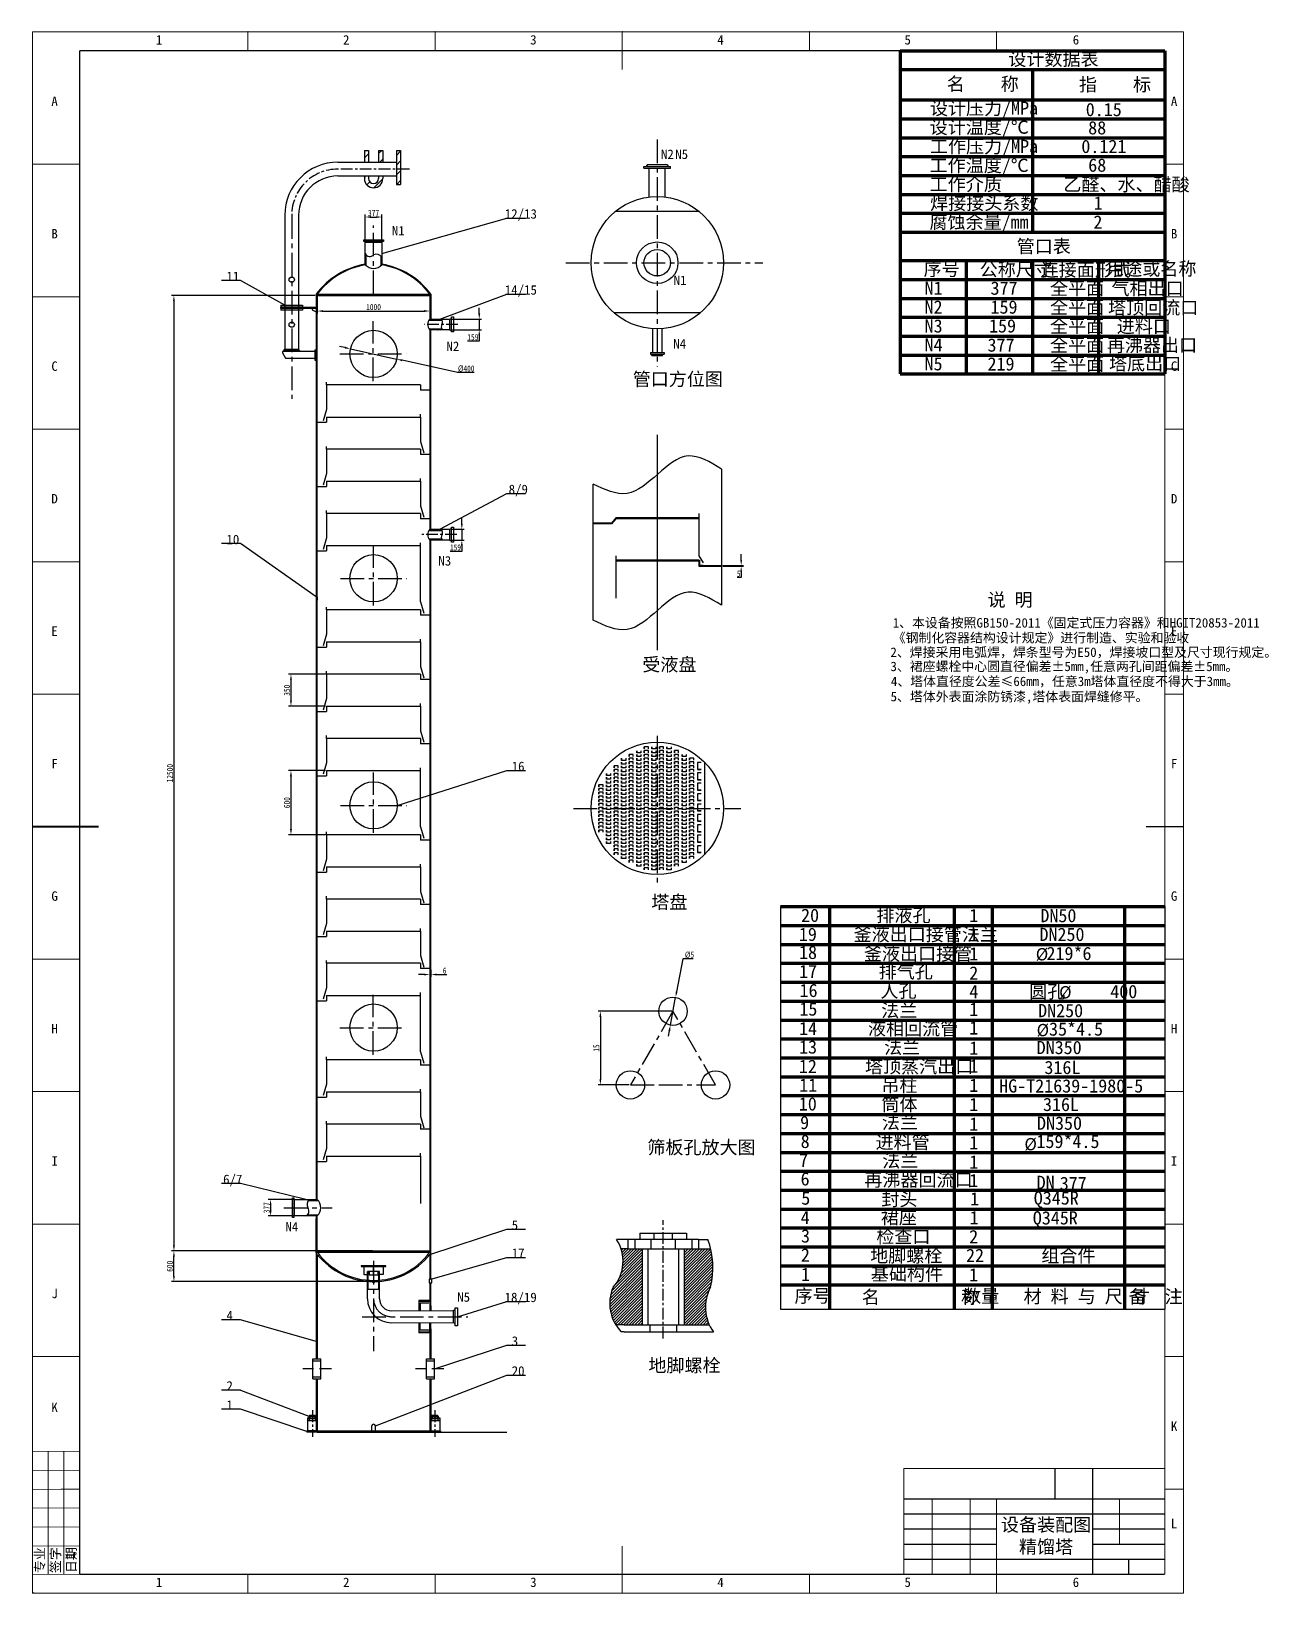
# Model space of a CAD drawing. Header units: inches. Extents: x -3009 to -2355, y -2780 to -1953.
import ezdxf

# ---------------------------------------------------------------- set-up
doc = ezdxf.new("R2010")
doc.units = ezdxf.units.IN
doc.header["$MEASUREMENT"] = 0
doc.header["$PDSIZE"] = -5
for name, pattern in [('ACAD_ISO05W100', [33, 24, -3, 0, -3, 0, -3]), ('CENTER', [2, 1.25, -0.25, 0.25, -0.25]), ('CENTERX2', [101.599999, 63.5, -12.7, 12.7, -12.7]), ('DASHED2', [9.525, 6.35, -3.175])]:
    doc.linetypes.add(name, pattern=pattern)
doc.layers.get('0').update_dxf_attribs({"lineweight": 25})
for name, color, linetype, lineweight in [('1', 240, 'Continuous', 25), ('A图框', 7, 'Continuous', 18), ('A标注1', 100, 'Continuous', 25), ('A标题栏', 7, 'Continuous', 18), ('中心线', 1, 'CENTER', 25), ('内件', 150, 'Continuous', 25), ('图框和标题栏', 7, 'Continuous', 25), ('文字', 7, 'Continuous', 25), ('文字说明', 7, 'Continuous', 25), ('标注', 102, 'Continuous', 25), ('框线', 7, 'Continuous', 60), ('设备轮廓', 7, 'Continuous', 25)]:
    doc.layers.add(name, color=color, linetype=linetype, lineweight=lineweight)
doc.styles.add('Annotative', font='')
doc.styles.add('HZA', font='', dxfattribs={"width": 0.75})
doc.styles.add('工程字', font='')
doc.styles.add('文字5', font='')
doc.styles.add('文字7', font='')
doc.styles.add('样式 1', font='')
doc.styles.add('汉字5', font='')
doc.styles.get('Annotative').set_extended_font_data('arial')
doc.styles.get('HZA').set_extended_font_data('宋体')
doc.styles.get('工程字').set_extended_font_data('宋体')
doc.styles.get('文字5').set_extended_font_data('宋体')
doc.styles.get('文字7').set_extended_font_data('宋体')
doc.styles.get('样式 1').set_extended_font_data('宋体')
doc.styles.get('汉字5').set_extended_font_data('宋体')
doc.dimstyles.new('ISO-25', dxfattribs={"dimtxt": 3.2, "dimasz": 3, "dimexe": 1.25, "dimexo": 0.625, "dimgap": 0.5, "dimtad": 1, "dimtoh": 1, "dimdec": 4, "dimdsep": 46, "dimtxsty": 'HZA', "dimcen": 2.5, "dimdle": 6, "dimclrd": 256, "dimclre": 256, "dimclrt": 256, "dimadec": 0, "dimazin": 0, "dimtfac": 1, "dimtdec": 4, "dimtmove": 0, "dimatfit": 3, "dimfxl": 0, "dimtolj": 1, "dimarcsym": 0})
pattern_1 = [(45, (0, 0), (-0.79549513, 0.79549513), [])]
pattern_2 = [(45, (0, 0), (-0.22097087, 0.22097087), [])]

msp = doc.modelspace()

# ---------------------------------------------------------------- texts
at = {"layer": '1', "style": '文字5'}
for s, p in [('N2', (-2676.37192, -2020.85571)), ('N5', (-2668.8271, -2020.85508)), ('N1', (-2818.7346, -2061.32691)), ('N1', (-2669.64635, -2087.54437)), ('N2', (-2789.87847, -2122.43244)), ('N4', (-2669.89037, -2121.1303)), ('N3', (-2794.14632, -2235.94861)), ('N4', (-2875.03686, -2588.20754)), ('N5', (-2784.16289, -2625.41473))]:
    msp.add_text(s, height=5, dxfattribs=at).set_placement(p)
at = {"layer": 'A图框', "char_height": 5, "width": 10, "attachment_point": 5, "style": '工程字'}
for s, insert in [('1', (-2941.86884, -1957.83945)), ('2', (-2842.86884, -1957.83945)), ('3', (-2743.86884, -1957.83945)), ('4', (-2644.86884, -1957.83945)), ('5', (-2545.86884, -1957.83945)), ('6', (-2456.86884, -1957.83945)), ('A', (-2997.14993, -1990.33638)), ('A', (-2404.94672, -1990.33638)), ('B', (-2997.14993, -2060.41971)), ('B', (-2404.94672, -2060.41971)), ('C', (-2997.14993, -2130.50304)), ('C', (-2404.94672, -2130.50304)), ('D', (-2997.14993, -2200.58638)), ('D', (-2404.94672, -2200.58638)), ('E', (-2997.14993, -2270.66971)), ('E', (-2404.94672, -2270.66971)), ('F', (-2997.14993, -2340.75304)), ('F', (-2404.94672, -2340.75304)), ('G', (-2997.14993, -2410.83638)), ('G', (-2404.94672, -2410.83638)), ('H', (-2997.14993, -2480.91971)), ('H', (-2404.94672, -2480.91971)), ('I', (-2997.14993, -2551.00304)), ('I', (-2404.94672, -2551.00304)), ('J', (-2997.14993, -2621.08638)), ('J', (-2404.94672, -2621.08638)), ('K', (-2997.14993, -2681.25304)), ('K', (-2404.94672, -2691.25304)), ('L', (-2404.94672, -2742.7351)), ('1', (-2941.86884, -2773.83945)), ('2', (-2842.86884, -2773.83945)), ('3', (-2743.86884, -2773.83945)), ('4', (-2644.86884, -2773.83945)), ('5', (-2545.86884, -2773.83945)), ('6', (-2456.86884, -2773.83945))]:
    msp.add_mtext(s, dxfattribs=dict(at, insert=insert))
at = {"layer": 'A图框', "char_height": 5, "attachment_point": 5, "rotation": 90}
for s, insert, width, style in [('{\\fsimsun|b0|i0|c0|p34;专业}', (-3004.72441, -2762.08975), 20, 'Annotative'), ('{\\fsimsun|b0|i0|c0|p34;签字}', (-2996.39141, -2762.08975), 20, 'Annotative'), ('{\\fsimsun|b0|i0|c0|p34;日期}', (-2988.05791, -2762.08975), 20, 'Annotative'), ('1', (-2988.89091, -2759.54808), 70.0833333, '工程字')]:
    msp.add_mtext(s, dxfattribs=dict(at, insert=insert, width=width, style=style))
at = {"layer": 'A标注1', "style": '文字5'}
for s, p in [('12/13', (-2759.00106, -2052.4063)), ('11', (-2906.22836, -2085.44612)), ('14/15', (-2759.00106, -2092.64517)), ('8/9', (-2756.95461, -2198.15032)), ('10', (-2906.22836, -2224.65032)), ('16', (-2755.3497, -2344.6783)), ('6/7', (-2908.0008, -2563.1324)), ('5', (-2755.3497, -2587.31168)), ('17', (-2755.3497, -2602.22743)), ('18/19', (-2759.097, -2625.59123)), ('4', (-2906.22836, -2635.22589)), ('3', (-2755.3497, -2648.70491)), ('20', (-2755.3497, -2664.50992)), ('2', (-2906.22836, -2672.41175)), ('1', (-2906.22836, -2682.56882))]:
    msp.add_text(s, height=5, dxfattribs=at).set_placement(p)
at = {"layer": '图框和标题栏', "style": '文字7'}
for s, p in [('20', (-2602.26696, -2424.47247)), ('19', (-2603.42678, -2434.54701)), ('18', (-2603.34756, -2444.08618)), ('17', (-2603.29425, -2454.16259)), ('16', (-2603.0684, -2464.20813)), ('15', (-2603.16801, -2474.05264)), ('14', (-2603.31637, -2484.35917)), ('13', (-2603.32886, -2494.13517)), ('12', (-2603.41692, -2504.36816)), ('11', (-2603.2507, -2514.29987)), ('10', (-2603.46508, -2524.24105)), ('9', (-2602.76115, -2534.10563)), ('8', (-2602.48095, -2544.07984)), ('7', (-2603.27348, -2554.057)), ('6', (-2602.5099, -2563.88259)), ('5', (-2602.16139, -2574.0758)), ('4', (-2602.48869, -2584.362)), ('3', (-2602.30118, -2594.07901)), ('2', (-2602.35515, -2604.18001)), ('1', (-2602.29798, -2614.43041)), ('序号', (-2605.72823, -2625.77378)), ('数量', (-2516.50257, -2625.84727))]:
    msp.add_text(s, height=7, dxfattribs=at).set_placement(p)
at = {"layer": '图框和标题栏', "char_height": 7, "attachment_point": 7, "style": '文字7'}
for s, insert, width in [('名         称', (-2570.13488, -2627.20599), 96.0837989), ('材 料 与 尺 寸', (-2484.55809, -2626.87116), 103.7094972), ('备  注', (-2429.02813, -2626.89373), 43.5251397)]:
    msp.add_mtext(s, dxfattribs=dict(at, insert=insert, width=width))
at = {"layer": '文字', "lineweight": 25, "ltscale": 15, "insert": (-2472.66967, -2749.58986), "char_height": 7, "attachment_point": 5, "style": '样式 1'}
msp.add_mtext_dynamic_manual_height_columns('设备装配图\\P精馏塔', width=48.0440483, gutter_width=15, heights=[0], dxfattribs=at)
at = {"layer": '文字说明'}
for s, height, style, p in [('设计数据表', 7, '文字7', (-2492.62901, -1971.48384)), ('设计压力/MPa', 7, '文字7', (-2534.11326, -1997.48384)), ('0.15', 7, '文字7', (-2451.67504, -1998.19397)), ('设计温度/℃', 7, '文字7', (-2534.24251, -2007.52073)), ('88', 7, '文字7', (-2450.38331, -2007.85025)), ('工作压力/MPa', 7, '文字7', (-2534.09859, -2017.69266)), ('0.121', 7, '文字7', (-2454, -2017.70423)), ('工作温度/℃', 7, '文字7', (-2534.28012, -2027.70295)), ('68', 7, '文字7', (-2450.36101, -2027.61058)), ('工作介质', 7, '文字7', (-2534.26785, -2037.73186)), ('乙醛、水、醋酸', 7, '文字7', (-2463.52501, -2037.8478)), ('焊接接头系数', 7, '文字7', (-2533.99289, -2047.68984)), ('1', 7, '文字7', (-2447.47829, -2047.67621)), ('腐蚀余量/mm', 7, '文字7', (-2534.35951, -2057.68997)), ('2', 7, '文字7', (-2447.63396, -2057.72412)), ('管口表', 7, '文字7', (-2488.20482, -2070.57255)), ('序号', 7, '文字7', (-2537.43313, -2082.60887)), ('用途或名称', 7, '文字7', (-2440.8605, -2082.43558)), ('公称尺寸', 7, '文字7', (-2507.77995, -2082.80885)), ('连接面形式', 7, '文字7', (-2475.53354, -2082.93885)), ('N1', 7, '文字7', (-2536.93196, -2092.69558)), ('377', 7, '文字7', (-2502.05423, -2092.69558)), ('全平面', 7, '文字7', (-2470.59236, -2092.74326)), ('气相出口', 7, '文字7', (-2438.0702, -2092.83632)), ('N2', 7, '文字7', (-2536.93196, -2102.69558)), ('159', 7, '文字7', (-2502.05423, -2102.69558)), ('全平面', 7, '文字7', (-2470.59236, -2102.74326)), ('塔顶回流口', 7, '文字7', (-2439.89662, -2102.97998)), ('N3', 7, '文字7', (-2536.93196, -2112.69558)), ('159', 7, '文字7', (-2502.84031, -2112.65989)), ('全平面', 7, '文字7', (-2470.59236, -2112.74326)), ('进料口', 7, '文字7', (-2435.27726, -2112.89022)), ('N4', 7, '文字7', (-2536.93196, -2122.69558)), ('377', 7, '文字7', (-2503.6467, -2122.79041)), ('全平面', 7, '文字7', (-2470.59236, -2122.74326)), ('再沸器出口', 7, '文字7', (-2440.51394, -2122.82748)), ('N5', 7, '文字7', (-2536.93196, -2132.69558)), ('219', 7, '文字7', (-2503.6397, -2132.77632)), ('全平面', 7, '文字7', (-2470.59236, -2132.74326)), ('塔底出口', 7, '文字7', (-2439.37468, -2132.55563)), ('1、本设备按照GB150-2011《固定式压力容器》和HGIT20853-2011', 5, '文字5', (-2553.8026, -2268.72442)), ('《钢制化容器结构设计规定》进行制造、实验和验收', 5, '文字5', (-2553.8026, -2276.64109)), ('2、焊接采用电弧焊，焊条型号为E50，焊接坡口型及尺寸现行规定。', 5, '文字5', (-2554.98718, -2284.30096)), ('3、裙座螺栓中心圆直径偏差%%P5mm,任意两孔间距偏差%%P5mm。', 5, '文字5', (-2554.98718, -2291.79082)), ('5、塔体外表面涂防锈漆,塔体表面焊缝修平。', 5, '文字5', (-2554.90872, -2307.76225)), ('排液孔', 7, '文字7', (-2562.42137, -2424.46105)), ('1', 7, '文字7', (-2513.28605, -2424.55132)), ('DN50', 7, '文字7', (-2475.67504, -2424.62497)), ('釜液出口接管法兰', 7, '文字7', (-2574.49365, -2434.55801)), ('1', 7, '文字7', (-2513.28605, -2434.76647)), ('DN250', 7, '文字7', (-2476.15821, -2434.57447)), ('釜液出口接管', 7, '文字7', (-2569.03424, -2444.78443)), ('1', 7, '文字7', (-2513.28605, -2444.84339)), ('219*6', 7, '文字7', (-2472.46004, -2444.65401)), ('排气孔', 7, '文字7', (-2561.22026, -2454.24646)), ('2', 7, '文字7', (-2513.28605, -2454.99942)), ('人孔', 7, '文字7', (-2560.26747, -2464.45723)), ('4', 7, '文字7', (-2513.28605, -2464.90668)), ('法兰', 7, '文字7', (-2559.88381, -2474.79383)), ('1', 7, '文字7', (-2513.28605, -2474.20498)), ('DN250', 7, '文字7', (-2476.87877, -2474.87673)), ('液相回流管', 7, '文字7', (-2566.87008, -2484.33707)), ('1', 7, '文字7', (-2513.28605, -2484.04743)), ('35*4.5', 7, '文字7', (-2471.09766, -2484.65307)), ('法兰', 7, '文字7', (-2558.35883, -2494.25532)), ('1', 7, '文字7', (-2513.28605, -2494.70044)), ('DN350', 7, '文字7', (-2477.63319, -2494.39932)), ('塔顶蒸汽出口', 7, '文字7', (-2568.47269, -2504.41138)), ('1', 7, '文字7', (-2513.28605, -2504.19551)), ('316L', 7, '文字7', (-2473.54666, -2504.95748)), ('吊柱', 7, '文字7', (-2559.78942, -2514.4011)), ('1', 7, '文字7', (-2513.28605, -2514.37805)), ('HG-T21639-1980-5', 7, '文字7', (-2497.45583, -2514.72769)), ('筒体', 7, '文字7', (-2559.7686, -2524.4847)), ('1', 7, '文字7', (-2513.28605, -2524.56057)), ('316L', 7, '文字7', (-2474.29777, -2524.52451)), ('法兰', 7, '文字7', (-2559.53454, -2533.98652)), ('1', 7, '文字7', (-2513.28605, -2534.90993)), ('DN350', 7, '文字7', (-2477.45601, -2534.44084)), ('进料管', 7, '文字7', (-2562.86275, -2544.50684)), ('159*4.5', 7, '文字7', (-2477.75675, -2544.09036)), ('1', 7, '文字7', (-2513.28605, -2544.75777)), ('法兰', 7, '文字7', (-2559.34731, -2554.2623)), ('1', 7, '文字7', (-2513.28605, -2554.9478)), ('再沸器回流口', 7, '文字7', (-2568.80368, -2564.35502)), ('1', 7, '文字7', (-2513.28605, -2564.76043)), ('DN', 7, '文字7', (-2477.64189, -2565.75565)), ('377', 7, '文字7', (-2465.42988, -2566.30397)), ('封头', 7, '文字7', (-2559.79184, -2574.69615)), ('1', 7, '文字7', (-2512.83854, -2574.44284)), ('Q345R', 7, '文字7', (-2479.18536, -2574.02573)), ('裙座', 7, '文字7', (-2560.06574, -2584.30013)), ('1', 7, '文字7', (-2513.10603, -2584.45852)), ('Q345R', 7, '文字7', (-2479.68751, -2584.52512)), ('检查口', 7, '文字7', (-2562.46355, -2594.40639)), ('2', 7, '文字7', (-2513.33867, -2594.45514)), ('地脚螺栓', 7, '文字7', (-2565.68235, -2604.51887)), ('22', 7, '文字7', (-2515.00902, -2604.37711)), ('组合件', 7, '文字7', (-2475.14459, -2604.50054)), ('基础构件', 7, '文字7', (-2565.37381, -2614.17063)), ('1', 7, '文字7', (-2513.41219, -2614.68488))]:
    msp.add_text(s, height=height, dxfattribs=dict(at, style=style)).set_placement(p)
for s, insert, char_height, width, attachment_point, style in [('名    称', (-2525.25255, -1985.42995), 7, 58.5418994, 7, '文字7'), ('指    标', (-2455.27234, -1985.70771), 7, 58.7178771, 7, '文字7'), (' 说 明', (-2508.36985, -2258.39232), 7, 43.4078212, 7, '文字7'), ('4、塔体直径度公差≤66mm，任意3m塔体直径度不得大于3mm。 ', (-2554.73579, -2300.43375), 5, 289.2318436, 7, '文字5'), ('{\\H1.667x;%%C}', (-2478.11127, -2438.31466), 3.9, 0.6846117, 1, '汉字5'), ('圆孔     400', (-2481.603, -2465.55222), 7, 87.5195531, 7, '文字7'), ('{\\H1.667x;%%C}', (-2465.75529, -2458.42213), 3.9, 0.6846117, 1, '汉字5'), ('{\\H1.667x;%%C}', (-2477.64774, -2478.42213), 3.9, 0.6846117, 1, '汉字5'), ('{\\H1.667x;%%C}', (-2484.11414, -2538.78468), 3.9, 0.6846117, 1, '汉字5')]:
    msp.add_mtext(s, dxfattribs=dict(at, insert=insert, char_height=char_height, width=width, attachment_point=attachment_point, style=style))
at = {"layer": '设备轮廓', "style": '文字7'}
for s, p in [('管口方位图', (-2691.32841, -2140.81158)), ('受液盘', (-2686.26729, -2291.78644)), ('筛板孔放大图', (-2683.588, -2547.21267)), ('地脚螺栓', (-2683.01907, -2662.55254))]:
    msp.add_text(s, height=7, dxfattribs=at).set_placement(p)
at = {"layer": '设备轮廓', "insert": (-2686.26729, -2418.22302), "char_height": 7, "width": 36.896648, "attachment_point": 7, "style": '文字7'}
msp.add_mtext(' 塔盘', dxfattribs=at)

# ---------------------------------------------------------------- blocks, each defined once
blk = doc.blocks.new('*X3')
at = {"layer": '标注', "ltscale": 10}
for points in [[(-2843.43, -2120.16), (-2843.65, -2121.13), (-2840.61, -2121.3)], [(-2813.17, -2126.89), (-2813.39, -2127.86), (-2816.21, -2126.72)]]:
    blk.add_hatch(color=256, dxfattribs=at).paths.add_polyline_path(points, flags=0)
at = {"layer": '标注', "lineweight": -2, "ltscale": 10}
for p, q in [((-2843.54, -2120.65), (-2846.47, -2119.99)), ((-2840.61, -2121.3), (-2816.21, -2126.72)), ((-2784.06, -2133.87), (-2813.28, -2127.37)), ((-2775.21, -2133.87), (-2784.06, -2133.87))]:
    blk.add_line(p, q, dxfattribs=at)
at = {"layer": '标注', "ltscale": 10, "insert": (-2779.39, -2131.77), "char_height": 3.2, "width": 14.1587, "attachment_point": 5, "style": 'HZA'}
blk.add_mtext('%%C400', dxfattribs=at)
blk = doc.blocks.new('*X4')
at = {"layer": '标注', "ltscale": 10}
for points in [[(-2829.79, -2051.07), (-2829.79, -2052.07), (-2832.79, -2051.57)], [(-2827.03, -2051.07), (-2827.03, -2052.07), (-2824.03, -2051.57)]]:
    blk.add_hatch(color=256, dxfattribs=at).paths.add_polyline_path(points, flags=0)
at = {"layer": '标注', "lineweight": -2, "ltscale": 10}
for p, q in [((-2832.79, -2064.23), (-2832.79, -2050.32)), ((-2829.79, -2051.57), (-2827.03, -2051.57)), ((-2824.03, -2064.23), (-2824.03, -2050.32))]:
    blk.add_line(p, q, dxfattribs=at)
at = {"layer": '标注', "ltscale": 10, "insert": (-2828.41, -2049.47), "char_height": 3.2, "width": 9.4927, "attachment_point": 5, "style": 'HZA'}
blk.add_mtext('377', dxfattribs=at)
blk = doc.blocks.new('*X5')
at = {"layer": '标注', "ltscale": 10}
for points in [[(-2773.01, -2102.54), (-2772.01, -2102.54), (-2772.51, -2105.54)], [(-2773.01, -2114.24), (-2772.01, -2114.24), (-2772.51, -2111.24)]]:
    blk.add_hatch(color=256, dxfattribs=at).paths.add_polyline_path(points, flags=0)
at = {"layer": '标注', "lineweight": -2, "ltscale": 10}
for p, q in [((-2772.51, -2102.54), (-2772.51, -2099.54)), ((-2787.57, -2105.54), (-2771.26, -2105.54)), ((-2772.51, -2105.54), (-2772.51, -2111.24)), ((-2787.57, -2111.24), (-2771.26, -2111.24)), ((-2772.51, -2114.24), (-2772.51, -2117.24)), ((-2772.51, -2117.24), (-2778.72, -2117.24))]:
    blk.add_line(p, q, dxfattribs=at)
at = {"layer": '标注', "ltscale": 10, "insert": (-2775.87, -2115.14), "char_height": 3.2, "width": 9.1441, "attachment_point": 5, "style": 'HZA'}
blk.add_mtext('159', dxfattribs=at)
blk = doc.blocks.new('*X6')
at = {"layer": '标注', "ltscale": 10}
for points in [[(-2782.23, -2213.76), (-2781.23, -2213.76), (-2781.73, -2216.76)], [(-2782.23, -2225.46), (-2781.23, -2225.46), (-2781.73, -2222.46)]]:
    blk.add_hatch(color=256, dxfattribs=at).paths.add_polyline_path(points, flags=0)
at = {"layer": '标注', "lineweight": -2, "ltscale": 10}
for p, q in [((-2781.73, -2213.76), (-2781.73, -2210.76)), ((-2787.57, -2216.76), (-2780.48, -2216.76)), ((-2787.57, -2222.46), (-2780.48, -2222.46)), ((-2781.73, -2216.76), (-2781.73, -2222.46)), ((-2781.73, -2228.46), (-2787.94, -2228.46)), ((-2781.73, -2225.46), (-2781.73, -2228.46))]:
    blk.add_line(p, q, dxfattribs=at)
at = {"layer": '标注', "ltscale": 10, "insert": (-2785.09, -2226.36), "char_height": 3.2, "width": 9.1441, "attachment_point": 5, "style": 'HZA'}
blk.add_mtext('159', dxfattribs=at)
blk = doc.blocks.new('*X7')
at = {"layer": '标注', "ltscale": 10}
for points in [[(-2883.38, -2574.29), (-2882.38, -2574.29), (-2882.88, -2571.29)], [(-2883.38, -2577.05), (-2882.38, -2577.05), (-2882.88, -2580.05)]]:
    blk.add_hatch(color=256, dxfattribs=at).paths.add_polyline_path(points, flags=0)
at = {"layer": '标注', "lineweight": -2, "ltscale": 10}
for p, q in [((-2870.79, -2571.29), (-2884.13, -2571.29)), ((-2882.88, -2574.29), (-2882.88, -2577.05)), ((-2870.79, -2580.05), (-2884.13, -2580.05))]:
    blk.add_line(p, q, dxfattribs=at)
at = {"layer": '标注', "ltscale": 10, "insert": (-2884.98, -2575.67), "char_height": 3.2, "width": 9.4927, "attachment_point": 5, "rotation": 90, "style": 'HZA'}
blk.add_mtext('377', dxfattribs=at)
blk = doc.blocks.new('*X8')
at = {"layer": '标注', "ltscale": 10}
for points in [[(-2801.66, -2451.82), (-2801.66, -2452.82), (-2798.66, -2452.32)], [(-2795.06, -2451.82), (-2795.06, -2452.82), (-2798.06, -2452.32)]]:
    blk.add_hatch(color=256, dxfattribs=at).paths.add_polyline_path(points, flags=0)
at = {"layer": '标注', "lineweight": -2, "ltscale": 10}
for p, q in [((-2801.66, -2452.32), (-2804.66, -2452.32)), ((-2798.66, -2449.81), (-2798.66, -2453.57)), ((-2798.66, -2452.32), (-2798.06, -2452.32)), ((-2798.06, -2449.81), (-2798.06, -2453.57)), ((-2795.06, -2452.32), (-2789.57, -2452.32))]:
    blk.add_line(p, q, dxfattribs=at)
at = {"layer": '标注', "ltscale": 10, "insert": (-2790.82, -2450.22), "char_height": 3.2, "width": 2.762, "attachment_point": 5, "style": 'HZA'}
blk.add_mtext('6', dxfattribs=at)
blk = doc.blocks.new('*X9')
at = {"layer": '标注', "ltscale": 10}
for points in [[(-2855.16, -2100.81), (-2855.16, -2101.81), (-2858.16, -2101.31)], [(-2801.66, -2100.81), (-2801.66, -2101.81), (-2798.66, -2101.31)]]:
    blk.add_hatch(color=256, dxfattribs=at).paths.add_polyline_path(points, flags=0)
at = {"layer": '标注', "lineweight": -2, "ltscale": 10}
for p, q in [((-2858.16, -2093.67), (-2858.16, -2102.56)), ((-2798.66, -2093.67), (-2798.66, -2102.56)), ((-2855.16, -2101.31), (-2801.66, -2101.31))]:
    blk.add_line(p, q, dxfattribs=at)
at = {"layer": '标注', "ltscale": 10, "insert": (-2828.41, -2099.21), "char_height": 3.2, "width": 12.6034, "attachment_point": 5, "style": 'HZA'}
blk.add_mtext('1000', dxfattribs=at)
blk = doc.blocks.new('*X10')
at = {"layer": '标注', "ltscale": 10}
for points in [[(-2934.52, -2096.05), (-2933.52, -2096.05), (-2934.02, -2093.05)], [(-2934.52, -2595.56), (-2933.52, -2595.56), (-2934.02, -2598.56)]]:
    blk.add_hatch(color=256, dxfattribs=at).paths.add_polyline_path(points, flags=0)
at = {"layer": '标注', "lineweight": -2, "ltscale": 10}
for p, q in [((-2859.39, -2093.05), (-2935.27, -2093.05)), ((-2934.02, -2096.05), (-2934.02, -2595.56)), ((-2859.39, -2598.56), (-2935.27, -2598.56))]:
    blk.add_line(p, q, dxfattribs=at)
at = {"layer": '标注', "ltscale": 10, "insert": (-2936.12, -2345.8), "char_height": 3.2, "width": 16.0358, "attachment_point": 5, "rotation": 90, "style": 'HZA'}
blk.add_mtext('12500', dxfattribs=at)
blk = doc.blocks.new('*X11')
at = {"layer": '标注', "ltscale": 10}
for points in [[(-2934.52, -2601.56), (-2933.52, -2601.56), (-2934.02, -2598.56)], [(-2934.52, -2611.74), (-2933.52, -2611.74), (-2934.02, -2614.74)]]:
    blk.add_hatch(color=256, dxfattribs=at).paths.add_polyline_path(points, flags=0)
at = {"layer": '标注', "lineweight": -2, "ltscale": 10}
for p, q in [((-2829.03, -2598.56), (-2935.27, -2598.56)), ((-2934.02, -2611.74), (-2934.02, -2601.56)), ((-2829.03, -2614.74), (-2935.27, -2614.74))]:
    blk.add_line(p, q, dxfattribs=at)
at = {"layer": '标注', "ltscale": 10, "insert": (-2936.12, -2606.65), "char_height": 3.2, "width": 9.6268, "attachment_point": 5, "rotation": 90, "style": 'HZA'}
blk.add_mtext('600', dxfattribs=at)
blk = doc.blocks.new('*X12')
at = {"layer": '标注', "ltscale": 10}
for points in [[(-2872.61, -2296.38), (-2871.61, -2296.38), (-2872.11, -2293.38)], [(-2872.61, -2307.38), (-2871.61, -2307.38), (-2872.11, -2310.38)]]:
    blk.add_hatch(color=256, dxfattribs=at).paths.add_polyline_path(points, flags=0)
at = {"layer": '标注', "lineweight": -2, "ltscale": 10}
for p, q in [((-2853.89, -2293.38), (-2873.36, -2293.38)), ((-2872.11, -2296.38), (-2872.11, -2307.38)), ((-2853.89, -2310.38), (-2873.36, -2310.38))]:
    blk.add_line(p, q, dxfattribs=at)
at = {"layer": '标注', "ltscale": 10, "insert": (-2874.21, -2301.88), "char_height": 3.2, "width": 9.5464, "attachment_point": 5, "rotation": 90, "style": 'HZA'}
blk.add_mtext('350', dxfattribs=at)
blk = doc.blocks.new('*X13')
at = {"layer": '标注', "ltscale": 10}
for points in [[(-2872.61, -2347.38), (-2871.61, -2347.38), (-2872.11, -2344.38)], [(-2872.61, -2375.38), (-2871.61, -2375.38), (-2872.11, -2378.38)]]:
    blk.add_hatch(color=256, dxfattribs=at).paths.add_polyline_path(points, flags=0)
at = {"layer": '标注', "lineweight": -2, "ltscale": 10}
for p, q in [((-2853.89, -2344.38), (-2873.36, -2344.38)), ((-2872.11, -2347.38), (-2872.11, -2375.38)), ((-2853.89, -2378.38), (-2873.36, -2378.38))]:
    blk.add_line(p, q, dxfattribs=at)
at = {"layer": '标注', "ltscale": 10, "insert": (-2874.21, -2361.38), "char_height": 3.2, "width": 9.6268, "attachment_point": 5, "rotation": 90, "style": 'HZA'}
blk.add_mtext('600', dxfattribs=at)
blk = doc.blocks.new('*X14')
at = {"layer": '标注', "ltscale": 10}
for points in [[(-2634.45, -2232.95), (-2633.45, -2232.95), (-2633.95, -2235.95)], [(-2634.45, -2239.35), (-2633.45, -2239.35), (-2633.95, -2236.35)]]:
    blk.add_hatch(color=256, dxfattribs=at).paths.add_polyline_path(points, flags=0)
at = {"layer": '标注', "lineweight": -2, "ltscale": 10}
for p, q in [((-2633.95, -2232.95), (-2633.95, -2229.95)), ((-2643.7, -2235.95), (-2632.7, -2235.95)), ((-2643.7, -2236.35), (-2632.7, -2236.35)), ((-2633.95, -2235.95), (-2633.95, -2236.35)), ((-2633.95, -2239.35), (-2633.95, -2242.35)), ((-2633.95, -2242.35), (-2636.05, -2242.35))]:
    blk.add_line(p, q, dxfattribs=at)
at = {"layer": '标注', "ltscale": 10, "insert": (-2635.25, -2240.25), "char_height": 3.2, "width": 2.6011, "attachment_point": 5, "style": 'HZA'}
blk.add_mtext('5', dxfattribs=at)
blk = doc.blocks.new('*X15')
at = {"layer": '标注', "ltscale": 10}
for points in [[(-2708.94, -2474.73), (-2707.94, -2474.73), (-2708.44, -2471.73)], [(-2708.94, -2507.7), (-2707.94, -2507.7), (-2708.44, -2510.7)]]:
    blk.add_hatch(color=256, dxfattribs=at).paths.add_polyline_path(points, flags=0)
at = {"layer": '标注', "lineweight": -2, "ltscale": 10}
for p, q in [((-2670.65, -2471.73), (-2709.69, -2471.73)), ((-2708.44, -2474.73), (-2708.44, -2507.7)), ((-2693.15, -2510.7), (-2709.69, -2510.7))]:
    blk.add_line(p, q, dxfattribs=at)
at = {"layer": '标注', "ltscale": 10, "insert": (-2710.54, -2491.21), "char_height": 3.2, "width": 6.3642, "attachment_point": 5, "rotation": 90, "style": 'HZA'}
blk.add_mtext('15', dxfattribs=at)
blk = doc.blocks.new('*X16')
at = {"layer": '标注', "ltscale": 10}
for points in [[(-2668.58, -2461.31), (-2667.6, -2461.5), (-2668.64, -2464.36)], [(-2672.45, -2481.96), (-2671.47, -2482.14), (-2671.4, -2479.1)]]:
    blk.add_hatch(color=256, dxfattribs=at).paths.add_polyline_path(points, flags=0)
at = {"layer": '标注', "lineweight": -2, "ltscale": 10}
for p, q in [((-2664.81, -2443.93), (-2668.09, -2461.41)), ((-2659.4, -2443.93), (-2664.81, -2443.93)), ((-2671.4, -2479.1), (-2668.64, -2464.36)), ((-2671.96, -2482.05), (-2672.51, -2485))]:
    blk.add_line(p, q, dxfattribs=at)
at = {"layer": '标注', "ltscale": 10, "insert": (-2661.28, -2441.83), "char_height": 3.2, "width": 7.2134, "attachment_point": 5, "style": 'HZA'}
blk.add_mtext('%%C5', dxfattribs=at)

# ---------------------------------------------------------------- dimensions: what is measured, and where the dimension line sits
at = {"layer": '标注', "ltscale": 10}
for base, p1, p2, text, picture, middle in [((-2824.03023, -2051.57326), (-2832.79023, -2064.85568), (-2824.03023, -2064.85568), '377', '*X4', (-2828.41023, -2049.47326)), ((-2798.66023, -2101.30518), (-2858.16023, -2093.04769), (-2798.66023, -2093.04769), '1000', '*X9', (-2828.41023, -2099.20518)), ((-2798.06023, -2452.32096), (-2798.66023, -2449.18081), (-2798.06023, -2449.18081), '6', '*X8', (-2790.81737, -2450.22096))]:
    dim = msp.add_linear_dim(base=base, p1=p1, p2=p2, text=text, dimstyle='ISO-25', override={"dimsah": 1, "dimtzin": 0}, dxfattribs=at)
    dim.commit()
    dim.dimension.update_dxf_attribs({"geometry": picture, "text_midpoint": middle})
for base, p1, p2, text, picture, middle in [((-2934.01937, -2598.5617), (-2858.76023, -2093.04769), (-2858.76023, -2598.5617), '12500', '*X10', (-2936.11937, -2345.8047)), ((-2772.50998, -2111.24335), (-2788.1948, -2105.54335), (-2788.1948, -2111.24335), '159', '*X5', (-2775.86712, -2115.14335)), ((-2781.72887, -2222.45819), (-2788.1948, -2216.75819), (-2788.1948, -2222.45819), '159', '*X6', (-2785.08601, -2226.35819)), ((-2633.95389, -2236.34838), (-2644.32721, -2235.94838), (-2644.32721, -2236.34838), '5', '*X14', (-2635.25389, -2240.24838)), ((-2872.10772, -2310.38081), (-2853.26023, -2293.38081), (-2853.26023, -2310.38081), '350', '*X12', (-2874.20772, -2301.88081)), ((-2872.10772, -2378.38081), (-2853.26023, -2344.38081), (-2853.26023, -2378.38081), '600', '*X13', (-2874.20772, -2361.38081)), ((-2708.43988, -2510.69836), (-2670.0234, -2471.72722), (-2692.5234, -2510.69836), '15', '*X15', (-2710.53988, -2491.21279)), ((-2882.88392, -2580.04767), (-2870.16023, -2571.28767), (-2870.16023, -2580.04767), '377', '*X7', (-2884.98392, -2575.66767)), ((-2934.01937, -2598.5617), (-2828.40601, -2614.7367), (-2828.40601, -2598.5617), '600', '*X11', (-2936.11937, -2606.6492))]:
    dim = msp.add_linear_dim(base=base, p1=p1, p2=p2, angle=90, text=text, dimstyle='ISO-25', override={"dimsah": 1, "dimtzin": 0}, dxfattribs=at)
    dim.commit()
    dim.dimension.update_dxf_attribs({"geometry": picture, "text_midpoint": middle})
for p1, p2, text, picture, middle in [((-2840.61216, -2121.29656), (-2816.2083, -2126.72352), '%%C400', '*X3', (-2784.05712, -2133.87335)), ((-2671.40497, -2479.09887), (-2668.64184, -2464.35557), '%%C5', '*X16', (-2664.81346, -2443.92833))]:
    dim = msp.add_diameter_dim_2p(p1=p1, p2=p2, text=text, dimstyle='ISO-25', override={"dimpost": '%%C<>', "dimsah": 1, "dimtzin": 0}, dxfattribs=at)
    dim.commit()
    dim.dimension.update_dxf_attribs({"geometry": picture, "text_midpoint": middle, "dimtype": 163})

# ---------------------------------------------------------------- hatches: boundary and pattern name
at = {"true_color": 0x136734}
h = msp.add_hatch(dxfattribs=at)
h.set_pattern_fill('_U', color=116, style=0, pattern_type=0)
h.set_pattern_definition(pattern_1)
h.paths.add_polyline_path([(-2798.66023, -2624.69742), (-2804.44778, -2624.69742), (-2804.44778, -2625.14742), (-2798.66023, -2625.14742)], flags=0)
h = msp.add_hatch(dxfattribs=at)
h.set_pattern_fill('_U', color=116, style=0, pattern_type=0)
h.set_pattern_definition(pattern_1)
h.paths.add_polyline_path([(-2798.66023, -2641.40648), (-2804.44778, -2641.40648), (-2804.44778, -2641.85648), (-2798.66023, -2641.85648)], flags=0)
at = {"layer": '中心线', "ltscale": 10, "true_color": 0x7aafdf}
h = msp.add_hatch(dxfattribs=at)
h.set_pattern_fill('ANSI31', color=143, style=0, pattern_type=0)
h.set_pattern_definition([(45, (0, 0), (-0.75130096, 0.75130096), [])])
edge = h.paths.add_edge_path(flags=0)
edge.add_line((-2686.27606, -2597.38512), (-2690.2562, -2597.38512))
edge.add_line((-2690.2562, -2597.38512), (-2693.91361, -2597.38512))
edge.add_line((-2693.91361, -2597.38512), (-2697.49305, -2597.38512))
edge.add_arc((-2717.21574, -2603.94898), 20.78626, -41.70092182, 18.4078201, ccw=False)
edge.add_arc((-2681.93116, -2626.35603), 21.54661, 156.53635815, 211.50816944)
edge.add_line((-2700.30106, -2637.61672), (-2695.83871, -2637.61672))
edge.add_line((-2695.83871, -2637.61672), (-2686.27606, -2637.61672))
edge.add_line((-2686.27606, -2637.61672), (-2686.27606, -2597.38512))
edge = h.paths.add_edge_path(flags=0)
edge.add_line((-2650.099, -2597.38512), (-2664.11641, -2597.38512))
edge.add_line((-2664.11641, -2597.38512), (-2664.11641, -2637.61672))
edge.add_line((-2664.11641, -2637.61672), (-2650.82766, -2637.61672))
edge.add_arc((-2630.6833, -2628.38968), 22.15702, 151.1965432, 204.60995121, ccw=False)
edge.add_arc((-2691.28051, -2607.5497), 42.4174, 346.13515813, 373.86484187)
at = {"layer": '设备轮廓', "true_color": 0x139b48}
h = msp.add_hatch(dxfattribs=at)
h.set_pattern_fill('ANSI31', color=114, style=0, pattern_type=0)
h.set_pattern_definition([(45, (0, 0), (-2.5889, 2.5889), [])])
h.paths.add_polyline_path([(-2831.04999, -2016.3687), (-2833.25286, -2016.3687), (-2833.25286, -2022.58447), (-2831.04999, -2022.58447)], flags=0)
h.paths.add_polyline_path([(-2823.5676, -2016.3687), (-2825.77047, -2016.3687), (-2825.77047, -2022.58447), (-2823.5676, -2022.58447)], flags=0)
edge = h.paths.add_edge_path(flags=0)
edge.add_line((-2823.5676, -2031.23761), (-2823.5676, -2029.86447))
edge.add_line((-2823.5676, -2029.86447), (-2825.77047, -2029.86447))
edge.add_line((-2825.77047, -2029.86447), (-2825.77047, -2031.23761))
edge.add_arc((-2828.41023, -2031.23761), 2.63976, 270.00000034, 359.99999966, ccw=False)
edge.add_line((-2828.41023, -2033.87737), (-2828.41023, -2036.08025))
edge.add_arc((-2828.41023, -2031.23761), 4.84263, 270.00000034, 360)
edge = h.paths.add_edge_path(flags=0)
edge.add_arc((-2828.41023, -2031.23761), 2.63976, 180, 269.99999966, ccw=False)
edge.add_line((-2831.04999, -2031.23761), (-2831.04999, -2029.86447))
edge.add_line((-2831.04999, -2029.86447), (-2833.25286, -2029.86447))
edge.add_line((-2833.25286, -2029.86447), (-2833.25286, -2031.23761))
edge.add_arc((-2828.41023, -2031.23761), 4.84263, 180.00000034, 269.99999966)
edge.add_line((-2828.41023, -2036.08025), (-2828.41023, -2033.87737))
h.paths.add_polyline_path([(-2814.12769, -2016.3687), (-2816.33057, -2016.3687), (-2816.33057, -2034.33538), (-2814.12769, -2034.33538)], flags=0)
at = {"layer": '设备轮廓', "ltscale": 10, "true_color": 0x139b48}
h = msp.add_hatch(dxfattribs=at)
h.set_pattern_fill('ANSI31', color=114, style=0, pattern_type=0)
edge = h.paths.add_edge_path(flags=0)
edge.add_spline(control_points=[(-2832.31023, -2071.55605), (-2832.47027, -2071.32607), (-2832.63025, -2071.09087), (-2832.79023, -2070.85568)], knot_values=[0, 0, 0, 0, 0.849068272, 0.849068272, 0.849068272, 0.849068272], weights=[1, 1, 1, 1], degree=3, periodic=0)
edge.add_line((-2832.79023, -2070.85568), (-2832.79023, -2076.85568))
edge.add_arc((-2828.41023, -2072.6196), 6.09334, 224.04305584, 230.20496991)
edge.add_line((-2832.31023, -2077.30135), (-2832.31023, -2071.55605))
edge = h.paths.add_edge_path(flags=0)
edge.add_spline(control_points=[(-2824.03023, -2072.76181), (-2824.11701, -2072.66521), (-2824.2038, -2072.56861), (-2824.29058, -2072.47394)], knot_values=[0, 0, 0, 0, 0.38813779, 0.38813779, 0.38813779, 0.38813779], weights=[1, 1, 1, 1], degree=3, periodic=0)
edge.add_spline(control_points=[(-2824.29058, -2072.47394), (-2824.29443, -2072.46975), (-2824.29827, -2072.46556), (-2824.30212, -2072.46137)], knot_values=[0, 0, 0, 0, 0.017062228, 0.017062228, 0.017062228, 0.017062228], weights=[1, 1, 1, 1], degree=3, periodic=0)
edge.add_spline(control_points=[(-2824.30212, -2072.46137), (-2824.37149, -2072.38583), (-2824.44086, -2072.31159), (-2824.51023, -2072.23963)], knot_values=[0, 0, 0, 0, 0.304115588, 0.304115588, 0.304115588, 0.304115588], weights=[1, 1, 1, 1], degree=3, periodic=0)
edge.add_line((-2824.51023, -2072.23963), (-2824.51023, -2077.30135))
edge.add_arc((-2828.41023, -2072.6196), 6.09334, 309.79503009, 315.95694416)
edge.add_line((-2824.03023, -2076.85568), (-2824.03023, -2072.76181))
h = msp.add_hatch(dxfattribs=at)
h.set_pattern_fill('ANSI31', color=114, style=0, pattern_type=0)
h.set_pattern_definition(pattern_2)
edge = h.paths.add_edge_path(flags=0)
edge.add_line((-2792.68544, -2105.54335), (-2798.66023, -2105.54335))
edge.add_arc((-2795.34248, -2108.39335), 4.37378, 139.33690644, 149.0407101)
edge.add_line((-2799.09314, -2106.14335), (-2792.22114, -2106.14335))
edge.add_arc((-2794.23472, -2107.22188), 2.28424, 28.17490294, 47.29319346)
edge = h.paths.add_edge_path(flags=0)
edge.add_line((-2792.32635, -2110.64335), (-2799.09314, -2110.64335))
edge.add_arc((-2795.34248, -2108.39335), 4.37378, 210.9592899, 220.66309356)
edge.add_line((-2798.66023, -2111.24335), (-2791.86204, -2111.24335))
edge.add_arc((-2790.31276, -2109.56481), 2.28424, 208.17490294, 227.29319346, ccw=False)
h = msp.add_hatch(dxfattribs=at)
h.set_pattern_fill('ANSI31', color=114, style=0, pattern_type=0)
h.set_pattern_definition(pattern_2)
edge = h.paths.add_edge_path(flags=0)
edge.add_line((-2792.68544, -2216.75819), (-2798.66023, -2216.75819))
edge.add_arc((-2795.34248, -2219.60819), 4.37378, 139.33690644, 149.0407101)
edge.add_line((-2799.09314, -2217.35819), (-2792.22114, -2217.35819))
edge.add_arc((-2794.23472, -2218.43672), 2.28424, 28.17490294, 47.29319346)
edge = h.paths.add_edge_path(flags=0)
edge.add_line((-2792.32635, -2221.85819), (-2799.09314, -2221.85819))
edge.add_arc((-2795.34248, -2219.60819), 4.37378, 210.9592899, 220.66309356)
edge.add_line((-2798.66023, -2222.45819), (-2791.86204, -2222.45819))
edge.add_arc((-2790.31276, -2220.77965), 2.28424, 208.17490294, 227.29319346, ccw=False)
h = msp.add_hatch(dxfattribs=at)
h.set_pattern_fill('ANSI31', color=114, style=0, pattern_type=0)
h.set_pattern_definition([(135, (0, 0), (-0.0883883476, -0.0883883476), [])])
edge = h.paths.add_edge_path(flags=0)
edge.add_spline(control_points=[(-2863.45987, -2579.56767), (-2863.68985, -2579.72771), (-2863.92504, -2579.88769), (-2864.16023, -2580.04767)], knot_values=[0, 0, 0, 0, 0.849068272, 0.849068272, 0.849068272, 0.849068272], weights=[1, 1, 1, 1], degree=3, periodic=0)
edge.add_line((-2864.16023, -2580.04767), (-2858.16023, -2580.04767))
edge.add_arc((-2862.39631, -2575.66767), 6.09334, 314.04305584, 320.20496991)
edge.add_line((-2857.71456, -2579.56767), (-2863.45987, -2579.56767))
edge = h.paths.add_edge_path(flags=0)
edge.add_spline(control_points=[(-2862.2541, -2571.28767), (-2862.35071, -2571.37445), (-2862.44731, -2571.46124), (-2862.54197, -2571.54802)], knot_values=[0, 0, 0, 0, 0.38813779, 0.38813779, 0.38813779, 0.38813779], weights=[1, 1, 1, 1], degree=3, periodic=0)
edge.add_spline(control_points=[(-2862.54197, -2571.54802), (-2862.54617, -2571.55186), (-2862.55036, -2571.55571), (-2862.55454, -2571.55955)], knot_values=[0, 0, 0, 0, 0.017062228, 0.017062228, 0.017062228, 0.017062228], weights=[1, 1, 1, 1], degree=3, periodic=0)
edge.add_spline(control_points=[(-2862.55454, -2571.55955), (-2862.63008, -2571.62893), (-2862.70432, -2571.6983), (-2862.77629, -2571.76767)], knot_values=[0, 0, 0, 0, 0.304115588, 0.304115588, 0.304115588, 0.304115588], weights=[1, 1, 1, 1], degree=3, periodic=0)
edge.add_line((-2862.77629, -2571.76767), (-2857.71456, -2571.76767))
edge.add_arc((-2862.39631, -2575.66767), 6.09334, 39.79503009, 45.95694416)
edge.add_line((-2858.16023, -2571.28767), (-2862.2541, -2571.28767))

# ---------------------------------------------------------------- linework, layer by layer
at = {"ltscale": 20}
msp.add_line((-2656.47886, -2597.38512), (-2650.099, -2597.38512), dxfattribs=at)
at = {"linetype": 'CENTERX2'}
for p, q in [((-2821.97773, -2606.42381), (-2834.8969, -2606.42381)), ((-2834.8969, -2606.42381), (-2834.8969, -2606.72292)), ((-2833.32306, -2606.7073), (-2834.88897, -2606.7073)), ((-2834.88897, -2606.7073), (-2823.3621, -2606.7073)), ((-2833.32306, -2611.13901), (-2833.32306, -2606.7073)), ((-2831.58315, -2611.13901), (-2833.32306, -2611.13901)), ((-2831.62147, -2609.43039), (-2831.20185, -2609.43039)), ((-2831.62147, -2618.82854), (-2831.62147, -2609.43344)), ((-2825.26609, -2609.43005), (-2831.62103, -2609.43005)), ((-2831.19481, -2618.82104), (-2831.19481, -2609.43039)), ((-2830.74737, -2609.45764), (-2830.74737, -2611.12411)), ((-2830.74737, -2611.12411), (-2826.0631, -2611.12411)), ((-2828.6726, -2606.70156), (-2828.6726, -2611.16684)), ((-2828.6726, -2611.16684), (-2828.22342, -2611.16684)), ((-2828.22342, -2611.16684), (-2828.22342, -2606.70156)), ((-2826.0631, -2611.12411), (-2826.0631, -2609.45764)), ((-2825.551, -2618.82103), (-2825.551, -2609.43378)), ((-2825.27125, -2618.82854), (-2825.26609, -2609.43005)), ((-2823.3621, -2611.00866), (-2825.189, -2611.00866)), ((-2823.36804, -2606.70156), (-2821.97773, -2606.70156)), ((-2823.3621, -2606.7073), (-2823.3621, -2611.00866)), ((-2821.97773, -2606.70156), (-2821.97773, -2606.42381)), ((-2831.63748, -2618.82854), (-2825.27125, -2618.82854))]:
    msp.add_line(p, q, dxfattribs=at)
for p, q in [((-2798.66023, -2624.69742), (-2804.44778, -2624.69742)), ((-2804.44778, -2624.69742), (-2804.44778, -2630.09742)), ((-2804.44778, -2625.14742), (-2798.66023, -2625.14742)), ((-2799.22273, -2626.17915), (-2803.69242, -2626.17915)), ((-2803.69242, -2626.17915), (-2803.69242, -2630.09742)), ((-2818.89632, -2630.16796), (-2786.35895, -2630.0091)), ((-2818.89632, -2636.52703), (-2786.35895, -2636.36816)), ((-2804.44778, -2636.45648), (-2804.44778, -2641.85648)), ((-2803.69242, -2640.37475), (-2803.69242, -2636.45648)), ((-2804.44778, -2641.40648), (-2798.66023, -2641.40648)), ((-2798.66023, -2641.85648), (-2804.44778, -2641.85648)), ((-2799.22273, -2640.37475), (-2803.69242, -2640.37475))]:
    msp.add_line(p, q)
for points in [[(-2799.22273, -2630.09742, 0.01688, 0.01688, 0), (-2799.22273, -2626.17915, 0.01688, 0.01688, 0)], [(-2799.22273, -2640.37475, 0.01688, 0.01688, 0), (-2799.22273, -2636.45648, 0.01688, 0.01688, 0)]]:
    msp.add_lwpolyline(points, format="xyseb")
msp.add_circle((-2828.40601, -2614.7367), 0.57351, dxfattribs=at)
for radius in [12.72515, 6.34387]:
    msp.add_arc((-2818.89632, -2623.82409), radius, 180, 270)
at = {"layer": 'A图框'}
for p, q in [((-3008.89091, -1953.58975), (-3008.89091, -2779.58975)), ((-2894.89091, -1953.58975), (-2894.89091, -1963.58975)), ((-2795.89091, -1953.58975), (-2795.89091, -1963.58975)), ((-2597.89091, -1953.58975), (-2597.89091, -1963.58975)), ((-2498.89091, -1953.58975), (-2498.89091, -1963.58975)), ((-2399.89091, -2779.58975), (-2399.89091, -1953.58975)), ((-3000.55791, -2769.58975), (-3000.55791, -2704.58975)), ((-2992.22491, -2769.58975), (-2992.22491, -2704.58975)), ((-2983.89091, -2724.50642), (-2993.89091, -2724.50642)), ((-2894.89091, -2769.58975), (-2894.89091, -2779.58975)), ((-2795.89091, -2769.58975), (-2795.89091, -2779.58975)), ((-2597.89091, -2769.58975), (-2597.89091, -2779.58975)), ((-2498.89091, -2769.58975), (-2498.89091, -2779.58975)), ((-2993.89091, -2779.58975), (-2399.89091, -2779.58975))]:
    msp.add_line(p, q, dxfattribs=at)
at = {"layer": 'A图框', "ltscale": 10}
for p, q in [((-3008.89091, -1953.58975), (-2399.89091, -1953.58975)), ((-2983.89091, -2023.67308), (-3008.89091, -2023.67308)), ((-2399.89091, -2023.67308), (-2409.89091, -2023.67308)), ((-2983.89091, -2093.75642), (-3008.89091, -2093.75642)), ((-2399.89091, -2093.75642), (-2409.89091, -2093.75642)), ((-2983.89091, -2163.83975), (-3008.89091, -2163.83975)), ((-2399.89091, -2163.83975), (-2409.89091, -2163.83975)), ((-2983.89091, -2233.92308), (-3008.89091, -2233.92308)), ((-2399.89091, -2233.92308), (-2409.89091, -2233.92308)), ((-2983.89091, -2304.00642), (-3008.89091, -2304.00642)), ((-2399.89091, -2304.00642), (-2409.89091, -2304.00642)), ((-2983.89091, -2444.17308), (-3008.89091, -2444.17308)), ((-2399.89091, -2444.17308), (-2409.89091, -2444.17308)), ((-2983.89091, -2514.25642), (-3008.89091, -2514.25642)), ((-2399.89091, -2514.25642), (-2409.89091, -2514.25642)), ((-2983.89091, -2584.33975), (-3008.89091, -2584.33975)), ((-2399.89091, -2584.33975), (-2409.89091, -2584.33975)), ((-2983.89091, -2654.42308), (-3008.89091, -2654.42308)), ((-2399.89091, -2654.42308), (-2409.89091, -2654.42308)), ((-2399.89091, -2654.42308), (-2409.89091, -2654.42308)), ((-2399.89091, -2724.50642), (-2409.89091, -2724.50642)), ((-3008.89091, -2779.58975), (-2399.89091, -2779.58975))]:
    msp.add_line(p, q, dxfattribs=at)
at = {"layer": 'A图框'}
for points in [[(-2696.89091, -1953.58975, 0.6, 0.6, 0), (-2696.89091, -1973.58975, 0.6, 0.6, 0)], [(-2409.89091, -1963.58975, 0.6, 0.6, 0), (-2983.89091, -1963.58975, 0.6, 0.6, 0)], [(-2983.89091, -1963.58975, 0.6, 0.6, 0), (-2983.89091, -2769.58975, 0.6, 0.6, 0)], [(-2409.89091, -2769.58975, 0.6, 0.6, 0), (-2409.89091, -1963.58975, 0.6, 0.6, 0)], [(-2973.89091, -2374.08975, 1.2, 1.2, 0), (-3008.89091, -2374.08975, 1.2, 1.2, 0)], [(-2399.89091, -2374.08975, 0.6, 0.6, 0), (-2419.89091, -2374.08975, 0.6, 0.6, 0)], [(-2983.89091, -2704.58975, 0.4, 0.4, 0), (-3008.89091, -2704.58975, 0.4, 0.4, 0)], [(-2983.89091, -2714.58975, 0.4, 0.4, 0), (-3008.89091, -2714.58975, 0.4, 0.4, 0)], [(-2983.89091, -2724.58975, 0.4, 0.4, 0), (-3008.89091, -2724.58975, 0.4, 0.4, 0)], [(-2983.89091, -2734.58975, 0.4, 0.4, 0), (-3008.89091, -2734.58975, 0.4, 0.4, 0)], [(-2983.89091, -2744.58975, 0.4, 0.4, 0), (-3008.89091, -2744.58975, 0.4, 0.4, 0)], [(-2983.89091, -2754.58975, 0.4, 0.4, 0), (-3008.89091, -2754.58975, 0.4, 0.4, 0)], [(-2696.89091, -2754.58975, 0.6, 0.6, 0), (-2696.89091, -2779.58975, 0.6, 0.6, 0)], [(-2983.89091, -2769.58975, 0.4, 0.4, 0), (-3008.89091, -2769.58975, 0.4, 0.4, 0)], [(-2983.89091, -2769.58975, 0.6, 0.6, 0), (-2409.89091, -2769.58975, 0.6, 0.6, 0)]]:
    msp.add_lwpolyline(points, format="xyseb", dxfattribs=at)
for p in [(-2894.89091, -1953.58975), (-2795.89091, -1953.58975), (-2696.89091, -1953.58975), (-2597.89091, -1953.58975), (-2498.89091, -1953.58975), (-2983.89091, -2724.50642), (-2894.89091, -2769.58975), (-2795.89091, -2769.58975), (-2597.89091, -2769.58975), (-2498.89091, -2769.58975)]:
    msp.add_point(p, dxfattribs=at)
at = {"layer": 'A标注1', "ltscale": 10}
for p, q in [((-2824.03023, -2070.85568), (-2757.9709, -2052.10882)), ((-2757.9709, -2052.10882), (-2747.9709, -2052.10882)), ((-2898.84956, -2085.14863), (-2908.84956, -2085.14863)), ((-2875.35025, -2098.27997), (-2898.84956, -2085.14863)), ((-2793.42751, -2105.54335), (-2757.9709, -2092.34769)), ((-2757.9709, -2092.34769), (-2747.9709, -2092.34769)), ((-2793.42751, -2216.75819), (-2757.9709, -2197.85284)), ((-2757.9709, -2197.85284), (-2747.9709, -2197.85284)), ((-2898.84956, -2224.35284), (-2908.84956, -2224.35284)), ((-2858.76023, -2252.47151), (-2898.84956, -2224.35284)), ((-2815.91034, -2362.86157), (-2757.9709, -2344.38081)), ((-2757.9709, -2344.38081), (-2747.9709, -2344.38081)), ((-2898.84956, -2562.83491), (-2908.84956, -2562.83491)), ((-2864.16023, -2571.28767), (-2898.84956, -2562.83491)), ((-2798.66023, -2600.34048), (-2757.9709, -2587.0142)), ((-2757.9709, -2587.0142), (-2747.9709, -2587.0142)), ((-2798.06023, -2613.44125), (-2757.9709, -2601.92994)), ((-2757.9709, -2601.92994), (-2747.9709, -2601.92994)), ((-2783.98395, -2633.32226), (-2757.9709, -2625.29375)), ((-2757.9709, -2625.29375), (-2747.9709, -2625.29375)), ((-2898.84956, -2634.92841), (-2908.84956, -2634.92841)), ((-2858.76023, -2646.4752), (-2898.84956, -2634.92841)), ((-2796.26023, -2660.87971), (-2757.9709, -2648.40743)), ((-2757.9709, -2648.40743), (-2747.9709, -2648.40743)), ((-2827.41023, -2691.04741), (-2757.9709, -2664.21243)), ((-2757.9709, -2664.21243), (-2747.9709, -2664.21243)), ((-2898.84956, -2672.11426), (-2908.84956, -2672.11426)), ((-2898.84956, -2672.11426), (-2862.58186, -2686.00242)), ((-2898.84956, -2682.27133), (-2908.84956, -2682.27133)), ((-2863.76023, -2694.1117), (-2898.84956, -2682.27133)), ((-2793.06023, -2694.4617), (-2757.9709, -2694.4617))]:
    msp.add_line(p, q, dxfattribs=at)
at = {"layer": 'A标题栏'}
for p, q in [((-2547.89091, -2713.58975), (-2409.89091, -2713.58975)), ((-2547.89091, -2713.58975), (-2547.89091, -2769.58975)), ((-2532.89091, -2729.58975), (-2532.89091, -2769.58975)), ((-2512.89091, -2729.58975), (-2512.89091, -2769.58975)), ((-2498.89091, -2729.58975), (-2498.89091, -2769.58975)), ((-2433.89091, -2729.58975), (-2433.89091, -2729.58975)), ((-2433.89091, -2729.58975), (-2433.89091, -2753.58975))]:
    msp.add_line(p, q, dxfattribs=at)
at = {"layer": 'A标题栏', "lineweight": 25}
for p, q in [((-2467.89091, -2729.58975), (-2467.89091, -2713.58975)), ((-2447.89091, -2769.58975), (-2447.89091, -2713.58975)), ((-2547.89091, -2729.58975), (-2409.89091, -2729.58975)), ((-2547.89091, -2737.58975), (-2409.89091, -2737.58975)), ((-2547.89091, -2745.58975), (-2498.89091, -2745.58975)), ((-2447.89091, -2745.58975), (-2409.89091, -2745.58975)), ((-2547.89091, -2753.58975), (-2498.89091, -2753.58975)), ((-2447.89091, -2753.58975), (-2409.89091, -2753.58975)), ((-2547.89091, -2761.58975), (-2409.89091, -2761.58975)), ((-2428.89091, -2769.58975), (-2428.89091, -2761.58975))]:
    msp.add_line(p, q, dxfattribs=at)
at = {"layer": '中心线', "ltscale": 10}
for p, q in [((-2678.37339, -2010.52437), (-2678.37339, -2130.64758)), ((-2871.71025, -2050.58447), (-2871.71025, -2147.69409)), ((-2828.41023, -2092.34769), (-2828.41023, -2055.96609)), ((-2726.64185, -2075.73798), (-2622.44875, -2075.73798)), ((-2828.64945, -2138.42481), (-2828.64945, -2106.60627)), ((-2846.17401, -2124.01004), (-2811.12488, -2124.01004)), ((-2828.41023, -2257.14935), (-2828.41023, -2225.33081)), ((-2845.9348, -2242.73458), (-2810.88566, -2242.73458)), ((-2678.37339, -2326.10866), (-2678.37339, -2403.9485)), ((-2828.41023, -2377.27634), (-2828.41023, -2345.4578)), ((-2845.9348, -2362.86157), (-2810.88566, -2362.86157)), ((-2722.65546, -2364.41359), (-2634.09132, -2364.41359)), ((-2828.64945, -2494.84877), (-2828.64945, -2463.03024)), ((-2670.0234, -2471.72722), (-2692.5234, -2510.69836)), ((-2647.5234, -2510.69836), (-2670.0234, -2471.72722)), ((-2846.17401, -2480.43401), (-2811.12488, -2480.43401)), ((-2692.5234, -2510.69836), (-2677.5234, -2510.69836)), ((-2677.5234, -2510.69836), (-2647.5234, -2510.69836)), ((-2875.85454, -2575.66767), (-2850.27426, -2575.66767)), ((-2828.40601, -2603.70794), (-2828.40601, -2651.54372)), ((-2834.4146, -2633.32226), (-2778.54218, -2633.32226))]:
    msp.add_line(p, q, dxfattribs=at)
at = {"layer": '中心线', "ltscale": 5}
for p, q in [((-2809.48137, -2026.22447), (-2847.35025, -2026.22447)), ((-2783.8214, -2108.39335), (-2801.45327, -2108.39335)), ((-2784.35896, -2219.60819), (-2802.90381, -2219.60819)), ((-2675.19624, -2644.79937), (-2675.19624, -2582.28269)), ((-2860.77143, -2682.84041), (-2860.77143, -2696.86866)), ((-2796.04903, -2682.84041), (-2796.04903, -2696.86866))]:
    msp.add_line(p, q, dxfattribs=at)
at = {"layer": '中心线', "linetype": 'DASHED2'}
for p, q in [((-2850.63617, -2660.87971), (-2865.75435, -2660.87971)), ((-2791.19072, -2660.87971), (-2806.30891, -2660.87971))]:
    msp.add_line(p, q, dxfattribs=at)
at = {"layer": '中心线', "ltscale": 5}
msp.add_arc((-2847.35025, -2050.58447), 24.36, 90, 180, dxfattribs=at)
at = {"layer": '中心线', "linetype": 'ACAD_ISO05W100'}
msp.add_arc((-2818.89632, -2623.82409), 9.49817, 180, 270, dxfattribs=at)
at = {"layer": '内件'}
for p, q in [((-2853.26023, -2140.38081), (-2853.26023, -2138.88081)), ((-2803.56023, -2140.38081), (-2853.26023, -2140.38081)), ((-2803.56023, -2140.38081), (-2803.56023, -2143.18081)), ((-2798.66023, -2143.18081), (-2803.56023, -2143.18081)), ((-2853.26023, -2153.32486), (-2854.99675, -2159.38081)), ((-2853.26023, -2157.38081), (-2853.26023, -2160.18081)), ((-2853.26023, -2157.38081), (-2803.56023, -2157.38081)), ((-2803.56023, -2157.38081), (-2803.56023, -2155.88081)), ((-2858.16023, -2160.18081), (-2853.26023, -2160.18081)), ((-2853.26023, -2174.38081), (-2853.26023, -2172.88081)), ((-2803.56023, -2170.32486), (-2801.82371, -2176.38081)), ((-2803.56023, -2174.38081), (-2853.26023, -2174.38081)), ((-2803.56023, -2174.38081), (-2803.56023, -2177.18081)), ((-2798.66023, -2177.18081), (-2803.56023, -2177.18081)), ((-2853.26023, -2187.32486), (-2854.99675, -2193.38081)), ((-2803.56023, -2191.38081), (-2803.56023, -2189.88081)), ((-2858.16023, -2194.18081), (-2853.26023, -2194.18081)), ((-2853.26023, -2191.38081), (-2853.26023, -2194.18081)), ((-2853.26023, -2191.38081), (-2803.56023, -2191.38081)), ((-2853.26023, -2208.38081), (-2853.26023, -2206.88081)), ((-2803.56023, -2204.32486), (-2801.82371, -2210.38081)), ((-2803.56023, -2208.38081), (-2853.26023, -2208.38081)), ((-2803.56023, -2208.38081), (-2803.56023, -2211.18081)), ((-2798.66023, -2211.18081), (-2803.56023, -2211.18081)), ((-2853.26023, -2221.32486), (-2854.99675, -2227.38081)), ((-2858.16023, -2228.18081), (-2853.26023, -2228.18081)), ((-2853.26023, -2225.38081), (-2853.26023, -2228.18081)), ((-2853.26023, -2225.38081), (-2803.56023, -2225.38081)), ((-2803.56023, -2225.38081), (-2803.56023, -2223.88081)), ((-2656.32721, -2230.74838), (-2654.06708, -2234.52534)), ((-2656.32721, -2233.14838), (-2655.92721, -2233.14838)), ((-2656.32721, -2233.54838), (-2656.32721, -2236.34838)), ((-2656.32721, -2236.34838), (-2654.07032, -2236.34838)), ((-2655.92721, -2233.14838), (-2655.92721, -2233.57636)), ((-2655.92721, -2233.54838), (-2655.92721, -2235.94838)), ((-2654.07032, -2235.94838), (-2655.92721, -2235.94838)), ((-2803.56023, -2255.16121), (-2801.82371, -2261.21715)), ((-2853.26023, -2259.38081), (-2853.26023, -2257.88081)), ((-2803.56023, -2259.38081), (-2853.26023, -2259.38081)), ((-2803.56023, -2259.38081), (-2803.56023, -2262.18081)), ((-2798.66023, -2262.18081), (-2803.56023, -2262.18081)), ((-2853.26023, -2272.32486), (-2854.99675, -2278.38081)), ((-2858.16023, -2279.18081), (-2853.26023, -2279.18081)), ((-2853.26023, -2276.38081), (-2853.26023, -2279.18081)), ((-2853.26023, -2276.38081), (-2803.56023, -2276.38081)), ((-2803.56023, -2276.38081), (-2803.56023, -2274.88081)), ((-2803.56023, -2289.32486), (-2801.82371, -2295.38081)), ((-2853.26023, -2293.38081), (-2853.26023, -2291.88081)), ((-2803.56023, -2293.38081), (-2853.26023, -2293.38081)), ((-2803.56023, -2293.38081), (-2803.56023, -2296.18081)), ((-2798.66023, -2296.18081), (-2803.56023, -2296.18081)), ((-2858.16023, -2313.18081), (-2853.26023, -2313.18081)), ((-2853.26023, -2306.32486), (-2854.99675, -2312.38081)), ((-2853.26023, -2310.38081), (-2853.26023, -2313.18081)), ((-2853.26023, -2310.38081), (-2803.56023, -2310.38081)), ((-2803.56023, -2310.38081), (-2803.56023, -2308.88081)), ((-2853.26023, -2327.38081), (-2853.26023, -2325.88081)), ((-2803.56023, -2327.38081), (-2853.26023, -2327.38081)), ((-2803.56023, -2323.32486), (-2801.82371, -2329.38081)), ((-2803.56023, -2327.38081), (-2803.56023, -2330.18081)), ((-2798.66023, -2330.18081), (-2803.56023, -2330.18081)), ((-2858.16023, -2347.18081), (-2853.26023, -2347.18081)), ((-2853.26023, -2340.32486), (-2854.99675, -2346.38081)), ((-2853.26023, -2344.38081), (-2853.26023, -2347.18081)), ((-2853.26023, -2344.38081), (-2803.56023, -2344.38081)), ((-2803.56023, -2344.38081), (-2803.56023, -2342.88081)), ((-2853.26023, -2378.38081), (-2853.26023, -2376.88081)), ((-2803.56023, -2378.38081), (-2853.26023, -2378.38081)), ((-2803.56023, -2374.16121), (-2801.82371, -2380.21715)), ((-2803.56023, -2378.38081), (-2803.56023, -2381.18081)), ((-2798.66023, -2381.18081), (-2803.56023, -2381.18081)), ((-2853.26023, -2391.32486), (-2854.99675, -2397.38081)), ((-2853.26023, -2395.38081), (-2853.26023, -2398.18081)), ((-2853.26023, -2395.38081), (-2803.56023, -2395.38081)), ((-2803.56023, -2395.38081), (-2803.56023, -2393.88081)), ((-2858.16023, -2398.18081), (-2853.26023, -2398.18081)), ((-2853.26023, -2412.38081), (-2853.26023, -2410.88081)), ((-2803.56023, -2412.38081), (-2853.26023, -2412.38081)), ((-2803.56023, -2408.32486), (-2801.82371, -2414.38081)), ((-2803.56023, -2412.38081), (-2803.56023, -2415.18081)), ((-2798.66023, -2415.18081), (-2803.56023, -2415.18081)), ((-2853.26023, -2425.32486), (-2854.99675, -2431.38081)), ((-2853.26023, -2429.38081), (-2853.26023, -2432.18081)), ((-2853.26023, -2429.38081), (-2803.56023, -2429.38081)), ((-2803.56023, -2429.38081), (-2803.56023, -2427.88081)), ((-2858.16023, -2432.18081), (-2853.26023, -2432.18081)), ((-2853.26023, -2446.38081), (-2853.26023, -2444.88081)), ((-2803.56023, -2446.38081), (-2853.26023, -2446.38081)), ((-2803.56023, -2442.32486), (-2801.82371, -2448.38081)), ((-2803.56023, -2446.38081), (-2803.56023, -2449.18081)), ((-2798.66023, -2449.18081), (-2803.56023, -2449.18081)), ((-2853.26023, -2459.32486), (-2854.99675, -2465.38081)), ((-2803.56023, -2463.38081), (-2803.56023, -2461.88081)), ((-2858.16023, -2466.18081), (-2853.26023, -2466.18081)), ((-2853.26023, -2463.38081), (-2853.26023, -2466.18081)), ((-2853.26023, -2463.38081), (-2803.56023, -2463.38081)), ((-2853.26023, -2497.38081), (-2853.26023, -2495.88081)), ((-2803.56023, -2493.16121), (-2801.82371, -2499.21715)), ((-2803.56023, -2497.38081), (-2853.26023, -2497.38081)), ((-2803.56023, -2497.38081), (-2803.56023, -2500.18081)), ((-2798.66023, -2500.18081), (-2803.56023, -2500.18081)), ((-2853.26023, -2510.32486), (-2854.99675, -2516.38081)), ((-2858.16023, -2517.18081), (-2853.26023, -2517.18081)), ((-2853.26023, -2514.38081), (-2853.26023, -2517.18081)), ((-2853.26023, -2514.38081), (-2803.56023, -2514.38081)), ((-2803.56023, -2514.38081), (-2803.56023, -2512.88081)), ((-2803.56023, -2527.32486), (-2801.82371, -2533.38081)), ((-2853.26023, -2531.38081), (-2853.26023, -2529.88081)), ((-2803.56023, -2531.38081), (-2853.26023, -2531.38081)), ((-2803.56023, -2531.38081), (-2803.56023, -2534.18081)), ((-2798.66023, -2534.18081), (-2803.56023, -2534.18081)), ((-2853.26023, -2544.32486), (-2854.99675, -2550.38081)), ((-2858.16023, -2551.18081), (-2853.26023, -2551.18081)), ((-2853.26023, -2548.38081), (-2853.26023, -2551.18081)), ((-2853.26023, -2548.38081), (-2803.56023, -2548.38081)), ((-2803.56023, -2548.38081), (-2803.56023, -2546.88081)), ((-2803.56023, -2565.38081), (-2803.56023, -2568.18081))]:
    msp.add_line(p, q, dxfattribs=at)
at = {"layer": '内件', "ltscale": 10}
for p, q in [((-2853.26023, -2140.38081), (-2853.26023, -2153.32486)), ((-2803.56023, -2157.38081), (-2803.56023, -2170.32486)), ((-2853.26023, -2174.38081), (-2853.26023, -2187.32486)), ((-2803.56023, -2191.38081), (-2803.56023, -2204.32486)), ((-2853.26023, -2208.38081), (-2853.26023, -2221.32486)), ((-2803.56023, -2255.16121), (-2803.56023, -2225.38081)), ((-2853.26023, -2259.38081), (-2853.26023, -2272.32486)), ((-2803.56023, -2276.38081), (-2803.56023, -2289.32486)), ((-2853.26023, -2293.38081), (-2853.26023, -2306.32486)), ((-2803.56023, -2310.38081), (-2803.56023, -2323.32486)), ((-2853.26023, -2327.38081), (-2853.26023, -2340.32486)), ((-2697.20333, -2338.99657), (-2697.20333, -2337.91657)), ((-2697.20333, -2337.91657), (-2697.20333, -2338.99657)), ((-2695.04333, -2338.99657), (-2697.20333, -2338.99657)), ((-2695.04333, -2337.91657), (-2695.04333, -2338.99657)), ((-2691.04333, -2335.87359), (-2693.20333, -2335.87359)), ((-2693.20333, -2335.87359), (-2693.20333, -2336.95359)), ((-2693.20333, -2336.95359), (-2693.20333, -2335.87359)), ((-2691.04333, -2337.87359), (-2693.20333, -2337.87359)), ((-2693.20333, -2337.87359), (-2693.20333, -2338.95359)), ((-2693.20333, -2338.95359), (-2693.20333, -2337.87359)), ((-2691.04333, -2336.95359), (-2691.04333, -2335.87359)), ((-2691.04333, -2338.95359), (-2691.04333, -2337.87359)), ((-2689.20333, -2334.99657), (-2689.20333, -2333.91657)), ((-2689.20333, -2333.91657), (-2689.20333, -2334.99657)), ((-2687.04333, -2334.99657), (-2689.20333, -2334.99657)), ((-2689.20333, -2336.99657), (-2689.20333, -2335.91657)), ((-2689.20333, -2335.91657), (-2689.20333, -2336.99657)), ((-2687.04333, -2336.99657), (-2689.20333, -2336.99657)), ((-2689.20333, -2338.99657), (-2689.20333, -2337.91657)), ((-2689.20333, -2337.91657), (-2689.20333, -2338.99657)), ((-2687.04333, -2338.99657), (-2689.20333, -2338.99657)), ((-2687.04333, -2333.91657), (-2687.04333, -2334.99657)), ((-2687.04333, -2335.91657), (-2687.04333, -2336.99657)), ((-2687.04333, -2337.91657), (-2687.04333, -2338.99657)), ((-2683.04333, -2331.87359), (-2685.20333, -2331.87359)), ((-2685.20333, -2331.87359), (-2685.20333, -2332.95359)), ((-2685.20333, -2332.95359), (-2685.20333, -2331.87359)), ((-2683.04333, -2333.87359), (-2685.20333, -2333.87359)), ((-2685.20333, -2333.87359), (-2685.20333, -2334.95359)), ((-2685.20333, -2334.95359), (-2685.20333, -2333.87359)), ((-2683.04333, -2335.87359), (-2685.20333, -2335.87359)), ((-2685.20333, -2335.87359), (-2685.20333, -2336.95359)), ((-2685.20333, -2336.95359), (-2685.20333, -2335.87359)), ((-2683.04333, -2337.87359), (-2685.20333, -2337.87359)), ((-2685.20333, -2337.87359), (-2685.20333, -2338.95359)), ((-2685.20333, -2338.95359), (-2685.20333, -2337.87359)), ((-2683.04333, -2332.95359), (-2683.04333, -2331.87359)), ((-2683.04333, -2334.95359), (-2683.04333, -2333.87359)), ((-2683.04333, -2336.95359), (-2683.04333, -2335.87359)), ((-2683.04333, -2338.95359), (-2683.04333, -2337.87359)), ((-2681.20333, -2332.99657), (-2681.20333, -2331.91657)), ((-2681.20333, -2331.91657), (-2681.20333, -2332.99657)), ((-2679.04333, -2332.99657), (-2681.20333, -2332.99657)), ((-2681.20333, -2334.99657), (-2681.20333, -2333.91657)), ((-2681.20333, -2333.91657), (-2681.20333, -2334.99657)), ((-2679.04333, -2334.99657), (-2681.20333, -2334.99657)), ((-2681.20333, -2336.99657), (-2681.20333, -2335.91657)), ((-2681.20333, -2335.91657), (-2681.20333, -2336.99657)), ((-2679.04333, -2336.99657), (-2681.20333, -2336.99657)), ((-2681.20333, -2338.99657), (-2681.20333, -2337.91657)), ((-2681.20333, -2337.91657), (-2681.20333, -2338.99657)), ((-2679.04333, -2338.99657), (-2681.20333, -2338.99657)), ((-2679.04333, -2331.91657), (-2679.04333, -2332.99657)), ((-2679.04333, -2333.91657), (-2679.04333, -2334.99657)), ((-2679.04333, -2335.91657), (-2679.04333, -2336.99657)), ((-2679.04333, -2337.91657), (-2679.04333, -2338.99657)), ((-2675.04333, -2331.87359), (-2677.20333, -2331.87359)), ((-2677.20333, -2331.87359), (-2677.20333, -2332.95359)), ((-2677.20333, -2332.95359), (-2677.20333, -2331.87359)), ((-2675.04333, -2333.87359), (-2677.20333, -2333.87359)), ((-2677.20333, -2333.87359), (-2677.20333, -2334.95359)), ((-2677.20333, -2334.95359), (-2677.20333, -2333.87359)), ((-2675.04333, -2335.87359), (-2677.20333, -2335.87359)), ((-2677.20333, -2335.87359), (-2677.20333, -2336.95359)), ((-2677.20333, -2336.95359), (-2677.20333, -2335.87359)), ((-2675.04333, -2337.87359), (-2677.20333, -2337.87359)), ((-2677.20333, -2337.87359), (-2677.20333, -2338.95359)), ((-2677.20333, -2338.95359), (-2677.20333, -2337.87359)), ((-2675.04333, -2332.95359), (-2675.04333, -2331.87359)), ((-2675.04333, -2334.95359), (-2675.04333, -2333.87359)), ((-2675.04333, -2336.95359), (-2675.04333, -2335.87359)), ((-2675.04333, -2338.95359), (-2675.04333, -2337.87359)), ((-2673.20333, -2332.99657), (-2673.20333, -2331.91657)), ((-2673.20333, -2331.91657), (-2673.20333, -2332.99657)), ((-2671.04333, -2332.99657), (-2673.20333, -2332.99657)), ((-2673.20333, -2334.99657), (-2673.20333, -2333.91657)), ((-2673.20333, -2333.91657), (-2673.20333, -2334.99657)), ((-2671.04333, -2334.99657), (-2673.20333, -2334.99657)), ((-2673.20333, -2336.99657), (-2673.20333, -2335.91657)), ((-2673.20333, -2335.91657), (-2673.20333, -2336.99657)), ((-2671.04333, -2336.99657), (-2673.20333, -2336.99657)), ((-2673.20333, -2338.99657), (-2673.20333, -2337.91657)), ((-2673.20333, -2337.91657), (-2673.20333, -2338.99657)), ((-2671.04333, -2338.99657), (-2673.20333, -2338.99657)), ((-2671.04333, -2331.91657), (-2671.04333, -2332.99657)), ((-2671.04333, -2333.91657), (-2671.04333, -2334.99657)), ((-2671.04333, -2335.91657), (-2671.04333, -2336.99657)), ((-2671.04333, -2337.91657), (-2671.04333, -2338.99657)), ((-2667.04333, -2333.87359), (-2669.20333, -2333.87359)), ((-2669.20333, -2333.87359), (-2669.20333, -2334.95359)), ((-2669.20333, -2334.95359), (-2669.20333, -2333.87359)), ((-2667.04333, -2335.87359), (-2669.20333, -2335.87359)), ((-2669.20333, -2335.87359), (-2669.20333, -2336.95359)), ((-2669.20333, -2336.95359), (-2669.20333, -2335.87359)), ((-2667.04333, -2337.87359), (-2669.20333, -2337.87359)), ((-2669.20333, -2337.87359), (-2669.20333, -2338.95359)), ((-2669.20333, -2338.95359), (-2669.20333, -2337.87359)), ((-2667.04333, -2334.95359), (-2667.04333, -2333.87359)), ((-2667.04333, -2336.95359), (-2667.04333, -2335.87359)), ((-2667.04333, -2338.95359), (-2667.04333, -2337.87359)), ((-2665.20333, -2336.99657), (-2665.20333, -2335.91657)), ((-2665.20333, -2335.91657), (-2665.20333, -2336.99657)), ((-2663.04333, -2336.99657), (-2665.20333, -2336.99657)), ((-2665.20333, -2338.99657), (-2665.20333, -2337.91657)), ((-2665.20333, -2337.91657), (-2665.20333, -2338.99657)), ((-2663.04333, -2338.99657), (-2665.20333, -2338.99657)), ((-2663.04333, -2335.91657), (-2663.04333, -2336.99657)), ((-2663.04333, -2337.91657), (-2663.04333, -2338.99657)), ((-2659.04333, -2337.87359), (-2661.20333, -2337.87359)), ((-2661.20333, -2337.87359), (-2661.20333, -2338.95359)), ((-2661.20333, -2338.95359), (-2661.20333, -2337.87359)), ((-2659.04333, -2338.95359), (-2659.04333, -2337.87359)), ((-2803.56023, -2374.16121), (-2803.56023, -2344.38081)), ((-2705.20333, -2346.99657), (-2705.20333, -2345.91657)), ((-2705.20333, -2345.91657), (-2705.20333, -2346.99657)), ((-2703.04333, -2346.99657), (-2705.20333, -2346.99657)), ((-2703.04333, -2345.91657), (-2703.04333, -2346.99657)), ((-2699.04333, -2341.87359), (-2701.20333, -2341.87359)), ((-2701.20333, -2341.87359), (-2701.20333, -2342.95359)), ((-2701.20333, -2342.95359), (-2701.20333, -2341.87359)), ((-2699.04333, -2343.87359), (-2701.20333, -2343.87359)), ((-2701.20333, -2343.87359), (-2701.20333, -2344.95359)), ((-2701.20333, -2344.95359), (-2701.20333, -2343.87359)), ((-2699.04333, -2345.87359), (-2701.20333, -2345.87359)), ((-2701.20333, -2345.87359), (-2701.20333, -2346.95359)), ((-2701.20333, -2346.95359), (-2701.20333, -2345.87359)), ((-2699.04333, -2342.95359), (-2699.04333, -2341.87359)), ((-2699.04333, -2344.95359), (-2699.04333, -2343.87359)), ((-2699.04333, -2346.95359), (-2699.04333, -2345.87359)), ((-2697.20333, -2340.99657), (-2697.20333, -2339.91657)), ((-2697.20333, -2339.91657), (-2697.20333, -2340.99657)), ((-2695.04333, -2340.99657), (-2697.20333, -2340.99657)), ((-2697.20333, -2342.99657), (-2697.20333, -2341.91657)), ((-2697.20333, -2341.91657), (-2697.20333, -2342.99657)), ((-2695.04333, -2342.99657), (-2697.20333, -2342.99657)), ((-2697.20333, -2344.99657), (-2697.20333, -2343.91657)), ((-2697.20333, -2343.91657), (-2697.20333, -2344.99657)), ((-2695.04333, -2344.99657), (-2697.20333, -2344.99657)), ((-2697.20333, -2346.99657), (-2697.20333, -2345.91657)), ((-2697.20333, -2345.91657), (-2697.20333, -2346.99657)), ((-2695.04333, -2346.99657), (-2697.20333, -2346.99657)), ((-2695.04333, -2339.91657), (-2695.04333, -2340.99657)), ((-2695.04333, -2341.91657), (-2695.04333, -2342.99657)), ((-2695.04333, -2343.91657), (-2695.04333, -2344.99657)), ((-2695.04333, -2345.91657), (-2695.04333, -2346.99657)), ((-2691.04333, -2339.87359), (-2693.20333, -2339.87359)), ((-2693.20333, -2339.87359), (-2693.20333, -2340.95359)), ((-2693.20333, -2340.95359), (-2693.20333, -2339.87359)), ((-2691.04333, -2341.87359), (-2693.20333, -2341.87359)), ((-2693.20333, -2341.87359), (-2693.20333, -2342.95359)), ((-2693.20333, -2342.95359), (-2693.20333, -2341.87359)), ((-2691.04333, -2343.87359), (-2693.20333, -2343.87359)), ((-2693.20333, -2343.87359), (-2693.20333, -2344.95359)), ((-2693.20333, -2344.95359), (-2693.20333, -2343.87359)), ((-2691.04333, -2345.87359), (-2693.20333, -2345.87359)), ((-2693.20333, -2345.87359), (-2693.20333, -2346.95359)), ((-2693.20333, -2346.95359), (-2693.20333, -2345.87359)), ((-2691.04333, -2340.95359), (-2691.04333, -2339.87359)), ((-2691.04333, -2342.95359), (-2691.04333, -2341.87359)), ((-2691.04333, -2344.95359), (-2691.04333, -2343.87359)), ((-2691.04333, -2346.95359), (-2691.04333, -2345.87359)), ((-2689.20333, -2340.99657), (-2689.20333, -2339.91657)), ((-2689.20333, -2339.91657), (-2689.20333, -2340.99657)), ((-2687.04333, -2340.99657), (-2689.20333, -2340.99657)), ((-2689.20333, -2342.99657), (-2689.20333, -2341.91657)), ((-2689.20333, -2341.91657), (-2689.20333, -2342.99657)), ((-2687.04333, -2342.99657), (-2689.20333, -2342.99657)), ((-2689.20333, -2344.99657), (-2689.20333, -2343.91657)), ((-2689.20333, -2343.91657), (-2689.20333, -2344.99657)), ((-2687.04333, -2344.99657), (-2689.20333, -2344.99657)), ((-2689.20333, -2346.99657), (-2689.20333, -2345.91657)), ((-2689.20333, -2345.91657), (-2689.20333, -2346.99657)), ((-2687.04333, -2346.99657), (-2689.20333, -2346.99657)), ((-2687.04333, -2339.91657), (-2687.04333, -2340.99657)), ((-2687.04333, -2341.91657), (-2687.04333, -2342.99657)), ((-2687.04333, -2343.91657), (-2687.04333, -2344.99657)), ((-2687.04333, -2345.91657), (-2687.04333, -2346.99657)), ((-2683.04333, -2339.87359), (-2685.20333, -2339.87359)), ((-2685.20333, -2339.87359), (-2685.20333, -2340.95359)), ((-2685.20333, -2340.95359), (-2685.20333, -2339.87359)), ((-2683.04333, -2341.87359), (-2685.20333, -2341.87359)), ((-2685.20333, -2341.87359), (-2685.20333, -2342.95359)), ((-2685.20333, -2342.95359), (-2685.20333, -2341.87359)), ((-2683.04333, -2343.87359), (-2685.20333, -2343.87359)), ((-2685.20333, -2343.87359), (-2685.20333, -2344.95359)), ((-2685.20333, -2344.95359), (-2685.20333, -2343.87359)), ((-2683.04333, -2345.87359), (-2685.20333, -2345.87359)), ((-2685.20333, -2345.87359), (-2685.20333, -2346.95359)), ((-2685.20333, -2346.95359), (-2685.20333, -2345.87359)), ((-2683.04333, -2340.95359), (-2683.04333, -2339.87359)), ((-2683.04333, -2342.95359), (-2683.04333, -2341.87359)), ((-2683.04333, -2344.95359), (-2683.04333, -2343.87359)), ((-2683.04333, -2346.95359), (-2683.04333, -2345.87359)), ((-2681.20333, -2340.99657), (-2681.20333, -2339.91657)), ((-2681.20333, -2339.91657), (-2681.20333, -2340.99657)), ((-2679.04333, -2340.99657), (-2681.20333, -2340.99657)), ((-2681.20333, -2342.99657), (-2681.20333, -2341.91657)), ((-2681.20333, -2341.91657), (-2681.20333, -2342.99657)), ((-2679.04333, -2342.99657), (-2681.20333, -2342.99657)), ((-2681.20333, -2344.99657), (-2681.20333, -2343.91657)), ((-2681.20333, -2343.91657), (-2681.20333, -2344.99657)), ((-2679.04333, -2344.99657), (-2681.20333, -2344.99657)), ((-2681.20333, -2346.99657), (-2681.20333, -2345.91657)), ((-2681.20333, -2345.91657), (-2681.20333, -2346.99657)), ((-2679.04333, -2346.99657), (-2681.20333, -2346.99657)), ((-2679.04333, -2339.91657), (-2679.04333, -2340.99657)), ((-2679.04333, -2341.91657), (-2679.04333, -2342.99657)), ((-2679.04333, -2343.91657), (-2679.04333, -2344.99657)), ((-2679.04333, -2345.91657), (-2679.04333, -2346.99657)), ((-2675.04333, -2339.87359), (-2677.20333, -2339.87359)), ((-2677.20333, -2339.87359), (-2677.20333, -2340.95359)), ((-2677.20333, -2340.95359), (-2677.20333, -2339.87359)), ((-2675.04333, -2341.87359), (-2677.20333, -2341.87359)), ((-2677.20333, -2341.87359), (-2677.20333, -2342.95359)), ((-2677.20333, -2342.95359), (-2677.20333, -2341.87359)), ((-2675.04333, -2343.87359), (-2677.20333, -2343.87359)), ((-2677.20333, -2343.87359), (-2677.20333, -2344.95359)), ((-2677.20333, -2344.95359), (-2677.20333, -2343.87359)), ((-2675.04333, -2345.87359), (-2677.20333, -2345.87359)), ((-2677.20333, -2345.87359), (-2677.20333, -2346.95359)), ((-2677.20333, -2346.95359), (-2677.20333, -2345.87359)), ((-2675.04333, -2340.95359), (-2675.04333, -2339.87359)), ((-2675.04333, -2342.95359), (-2675.04333, -2341.87359)), ((-2675.04333, -2344.95359), (-2675.04333, -2343.87359)), ((-2675.04333, -2346.95359), (-2675.04333, -2345.87359)), ((-2673.20333, -2340.99657), (-2673.20333, -2339.91657)), ((-2673.20333, -2339.91657), (-2673.20333, -2340.99657)), ((-2671.04333, -2340.99657), (-2673.20333, -2340.99657)), ((-2673.20333, -2342.99657), (-2673.20333, -2341.91657)), ((-2673.20333, -2341.91657), (-2673.20333, -2342.99657)), ((-2671.04333, -2342.99657), (-2673.20333, -2342.99657)), ((-2673.20333, -2344.99657), (-2673.20333, -2343.91657)), ((-2673.20333, -2343.91657), (-2673.20333, -2344.99657)), ((-2671.04333, -2344.99657), (-2673.20333, -2344.99657)), ((-2673.20333, -2346.99657), (-2673.20333, -2345.91657)), ((-2673.20333, -2345.91657), (-2673.20333, -2346.99657)), ((-2671.04333, -2346.99657), (-2673.20333, -2346.99657)), ((-2671.04333, -2339.91657), (-2671.04333, -2340.99657)), ((-2671.04333, -2341.91657), (-2671.04333, -2342.99657)), ((-2671.04333, -2343.91657), (-2671.04333, -2344.99657)), ((-2671.04333, -2345.91657), (-2671.04333, -2346.99657)), ((-2667.04333, -2339.87359), (-2669.20333, -2339.87359)), ((-2669.20333, -2339.87359), (-2669.20333, -2340.95359)), ((-2669.20333, -2340.95359), (-2669.20333, -2339.87359)), ((-2667.04333, -2341.87359), (-2669.20333, -2341.87359)), ((-2669.20333, -2341.87359), (-2669.20333, -2342.95359)), ((-2669.20333, -2342.95359), (-2669.20333, -2341.87359)), ((-2667.04333, -2343.87359), (-2669.20333, -2343.87359)), ((-2669.20333, -2343.87359), (-2669.20333, -2344.95359)), ((-2669.20333, -2344.95359), (-2669.20333, -2343.87359)), ((-2667.04333, -2345.87359), (-2669.20333, -2345.87359)), ((-2669.20333, -2345.87359), (-2669.20333, -2346.95359)), ((-2669.20333, -2346.95359), (-2669.20333, -2345.87359)), ((-2667.04333, -2340.95359), (-2667.04333, -2339.87359)), ((-2667.04333, -2342.95359), (-2667.04333, -2341.87359)), ((-2667.04333, -2344.95359), (-2667.04333, -2343.87359)), ((-2667.04333, -2346.95359), (-2667.04333, -2345.87359)), ((-2665.20333, -2340.99657), (-2665.20333, -2339.91657)), ((-2665.20333, -2339.91657), (-2665.20333, -2340.99657)), ((-2663.04333, -2340.99657), (-2665.20333, -2340.99657)), ((-2665.20333, -2342.99657), (-2665.20333, -2341.91657)), ((-2665.20333, -2341.91657), (-2665.20333, -2342.99657)), ((-2663.04333, -2342.99657), (-2665.20333, -2342.99657)), ((-2665.20333, -2344.99657), (-2665.20333, -2343.91657)), ((-2665.20333, -2343.91657), (-2665.20333, -2344.99657)), ((-2663.04333, -2344.99657), (-2665.20333, -2344.99657)), ((-2665.20333, -2346.99657), (-2665.20333, -2345.91657)), ((-2665.20333, -2345.91657), (-2665.20333, -2346.99657)), ((-2663.04333, -2346.99657), (-2665.20333, -2346.99657)), ((-2663.04333, -2339.91657), (-2663.04333, -2340.99657)), ((-2663.04333, -2341.91657), (-2663.04333, -2342.99657)), ((-2663.04333, -2343.91657), (-2663.04333, -2344.99657)), ((-2663.04333, -2345.91657), (-2663.04333, -2346.99657)), ((-2659.04333, -2339.87359), (-2661.20333, -2339.87359)), ((-2661.20333, -2339.87359), (-2661.20333, -2340.95359)), ((-2661.20333, -2340.95359), (-2661.20333, -2339.87359)), ((-2659.04333, -2341.87359), (-2661.20333, -2341.87359)), ((-2661.20333, -2341.87359), (-2661.20333, -2342.95359)), ((-2661.20333, -2342.95359), (-2661.20333, -2341.87359)), ((-2659.04333, -2343.87359), (-2661.20333, -2343.87359)), ((-2661.20333, -2343.87359), (-2661.20333, -2344.95359)), ((-2661.20333, -2344.95359), (-2661.20333, -2343.87359)), ((-2659.04333, -2345.87359), (-2661.20333, -2345.87359)), ((-2661.20333, -2345.87359), (-2661.20333, -2346.95359)), ((-2661.20333, -2346.95359), (-2661.20333, -2345.87359)), ((-2659.04333, -2340.95359), (-2659.04333, -2339.87359)), ((-2659.04333, -2342.95359), (-2659.04333, -2341.87359)), ((-2659.04333, -2344.95359), (-2659.04333, -2343.87359)), ((-2659.04333, -2346.95359), (-2659.04333, -2345.87359)), ((-2655.18601, -2340.15434), (-2656.98601, -2340.15434)), ((-2656.98601, -2340.15434), (-2656.98601, -2343.75434)), ((-2656.98601, -2343.75434), (-2655.18601, -2343.75434)), ((-2655.18601, -2343.75434), (-2656.98601, -2343.75434)), ((-2655.18601, -2345.65434), (-2656.98601, -2345.65434)), ((-2656.98601, -2345.65434), (-2656.98601, -2349.25434)), ((-2653.37339, -2339.91869), (-2653.37339, -2364.41359)), ((-2707.04333, -2351.87359), (-2709.20333, -2351.87359)), ((-2709.20333, -2351.87359), (-2709.20333, -2352.95359)), ((-2709.20333, -2352.95359), (-2709.20333, -2351.87359)), ((-2707.04333, -2353.87359), (-2709.20333, -2353.87359)), ((-2709.20333, -2353.87359), (-2709.20333, -2354.95359)), ((-2709.20333, -2354.95359), (-2709.20333, -2353.87359)), ((-2707.04333, -2352.95359), (-2707.04333, -2351.87359)), ((-2707.04333, -2354.95359), (-2707.04333, -2353.87359)), ((-2705.20333, -2348.99657), (-2705.20333, -2347.91657)), ((-2705.20333, -2347.91657), (-2705.20333, -2348.99657)), ((-2703.04333, -2348.99657), (-2705.20333, -2348.99657)), ((-2705.20333, -2350.99657), (-2705.20333, -2349.91657)), ((-2705.20333, -2349.91657), (-2705.20333, -2350.99657)), ((-2703.04333, -2350.99657), (-2705.20333, -2350.99657)), ((-2705.20333, -2352.99657), (-2705.20333, -2351.91657)), ((-2705.20333, -2351.91657), (-2705.20333, -2352.99657)), ((-2703.04333, -2352.99657), (-2705.20333, -2352.99657)), ((-2705.20333, -2354.99657), (-2705.20333, -2353.91657)), ((-2705.20333, -2353.91657), (-2705.20333, -2354.99657)), ((-2703.04333, -2354.99657), (-2705.20333, -2354.99657)), ((-2703.04333, -2347.91657), (-2703.04333, -2348.99657)), ((-2703.04333, -2349.91657), (-2703.04333, -2350.99657)), ((-2703.04333, -2351.91657), (-2703.04333, -2352.99657)), ((-2703.04333, -2353.91657), (-2703.04333, -2354.99657)), ((-2699.04333, -2347.87359), (-2701.20333, -2347.87359)), ((-2701.20333, -2347.87359), (-2701.20333, -2348.95359)), ((-2701.20333, -2348.95359), (-2701.20333, -2347.87359)), ((-2699.04333, -2349.87359), (-2701.20333, -2349.87359)), ((-2701.20333, -2349.87359), (-2701.20333, -2350.95359)), ((-2701.20333, -2350.95359), (-2701.20333, -2349.87359)), ((-2699.04333, -2351.87359), (-2701.20333, -2351.87359)), ((-2701.20333, -2351.87359), (-2701.20333, -2352.95359)), ((-2701.20333, -2352.95359), (-2701.20333, -2351.87359)), ((-2699.04333, -2353.87359), (-2701.20333, -2353.87359)), ((-2701.20333, -2353.87359), (-2701.20333, -2354.95359)), ((-2701.20333, -2354.95359), (-2701.20333, -2353.87359)), ((-2699.04333, -2348.95359), (-2699.04333, -2347.87359)), ((-2699.04333, -2350.95359), (-2699.04333, -2349.87359)), ((-2699.04333, -2352.95359), (-2699.04333, -2351.87359)), ((-2699.04333, -2354.95359), (-2699.04333, -2353.87359)), ((-2697.20333, -2348.99657), (-2697.20333, -2347.91657)), ((-2697.20333, -2347.91657), (-2697.20333, -2348.99657)), ((-2695.04333, -2348.99657), (-2697.20333, -2348.99657)), ((-2697.20333, -2350.99657), (-2697.20333, -2349.91657)), ((-2697.20333, -2349.91657), (-2697.20333, -2350.99657)), ((-2695.04333, -2350.99657), (-2697.20333, -2350.99657)), ((-2697.20333, -2352.99657), (-2697.20333, -2351.91657)), ((-2697.20333, -2351.91657), (-2697.20333, -2352.99657)), ((-2695.04333, -2352.99657), (-2697.20333, -2352.99657)), ((-2697.20333, -2354.99657), (-2697.20333, -2353.91657)), ((-2697.20333, -2353.91657), (-2697.20333, -2354.99657)), ((-2695.04333, -2354.99657), (-2697.20333, -2354.99657)), ((-2695.04333, -2347.91657), (-2695.04333, -2348.99657)), ((-2695.04333, -2349.91657), (-2695.04333, -2350.99657)), ((-2695.04333, -2351.91657), (-2695.04333, -2352.99657)), ((-2695.04333, -2353.91657), (-2695.04333, -2354.99657)), ((-2691.04333, -2347.87359), (-2693.20333, -2347.87359)), ((-2693.20333, -2347.87359), (-2693.20333, -2348.95359)), ((-2693.20333, -2348.95359), (-2693.20333, -2347.87359)), ((-2691.04333, -2349.87359), (-2693.20333, -2349.87359)), ((-2693.20333, -2349.87359), (-2693.20333, -2350.95359)), ((-2693.20333, -2350.95359), (-2693.20333, -2349.87359)), ((-2691.04333, -2351.87359), (-2693.20333, -2351.87359)), ((-2693.20333, -2351.87359), (-2693.20333, -2352.95359)), ((-2693.20333, -2352.95359), (-2693.20333, -2351.87359)), ((-2691.04333, -2353.87359), (-2693.20333, -2353.87359)), ((-2693.20333, -2353.87359), (-2693.20333, -2354.95359)), ((-2693.20333, -2354.95359), (-2693.20333, -2353.87359)), ((-2691.04333, -2348.95359), (-2691.04333, -2347.87359)), ((-2691.04333, -2350.95359), (-2691.04333, -2349.87359)), ((-2691.04333, -2352.95359), (-2691.04333, -2351.87359)), ((-2691.04333, -2354.95359), (-2691.04333, -2353.87359)), ((-2689.20333, -2348.99657), (-2689.20333, -2347.91657)), ((-2689.20333, -2347.91657), (-2689.20333, -2348.99657)), ((-2687.04333, -2348.99657), (-2689.20333, -2348.99657)), ((-2689.20333, -2350.99657), (-2689.20333, -2349.91657)), ((-2689.20333, -2349.91657), (-2689.20333, -2350.99657)), ((-2687.04333, -2350.99657), (-2689.20333, -2350.99657)), ((-2689.20333, -2352.99657), (-2689.20333, -2351.91657)), ((-2689.20333, -2351.91657), (-2689.20333, -2352.99657)), ((-2687.04333, -2352.99657), (-2689.20333, -2352.99657)), ((-2689.20333, -2354.99657), (-2689.20333, -2353.91657)), ((-2689.20333, -2353.91657), (-2689.20333, -2354.99657)), ((-2687.04333, -2354.99657), (-2689.20333, -2354.99657)), ((-2687.04333, -2347.91657), (-2687.04333, -2348.99657)), ((-2687.04333, -2349.91657), (-2687.04333, -2350.99657)), ((-2687.04333, -2351.91657), (-2687.04333, -2352.99657)), ((-2687.04333, -2353.91657), (-2687.04333, -2354.99657)), ((-2683.04333, -2347.87359), (-2685.20333, -2347.87359)), ((-2685.20333, -2347.87359), (-2685.20333, -2348.95359)), ((-2685.20333, -2348.95359), (-2685.20333, -2347.87359)), ((-2683.04333, -2349.87359), (-2685.20333, -2349.87359)), ((-2685.20333, -2349.87359), (-2685.20333, -2350.95359)), ((-2685.20333, -2350.95359), (-2685.20333, -2349.87359)), ((-2683.04333, -2351.87359), (-2685.20333, -2351.87359)), ((-2685.20333, -2351.87359), (-2685.20333, -2352.95359)), ((-2685.20333, -2352.95359), (-2685.20333, -2351.87359)), ((-2683.04333, -2353.87359), (-2685.20333, -2353.87359)), ((-2685.20333, -2353.87359), (-2685.20333, -2354.95359)), ((-2685.20333, -2354.95359), (-2685.20333, -2353.87359)), ((-2683.04333, -2348.95359), (-2683.04333, -2347.87359)), ((-2683.04333, -2350.95359), (-2683.04333, -2349.87359)), ((-2683.04333, -2352.95359), (-2683.04333, -2351.87359)), ((-2683.04333, -2354.95359), (-2683.04333, -2353.87359)), ((-2681.20333, -2348.99657), (-2681.20333, -2347.91657)), ((-2681.20333, -2347.91657), (-2681.20333, -2348.99657)), ((-2679.04333, -2348.99657), (-2681.20333, -2348.99657)), ((-2681.20333, -2350.99657), (-2681.20333, -2349.91657)), ((-2681.20333, -2349.91657), (-2681.20333, -2350.99657)), ((-2679.04333, -2350.99657), (-2681.20333, -2350.99657)), ((-2681.20333, -2352.99657), (-2681.20333, -2351.91657)), ((-2681.20333, -2351.91657), (-2681.20333, -2352.99657)), ((-2679.04333, -2352.99657), (-2681.20333, -2352.99657)), ((-2681.20333, -2354.99657), (-2681.20333, -2353.91657)), ((-2681.20333, -2353.91657), (-2681.20333, -2354.99657)), ((-2679.04333, -2354.99657), (-2681.20333, -2354.99657)), ((-2679.04333, -2347.91657), (-2679.04333, -2348.99657)), ((-2679.04333, -2349.91657), (-2679.04333, -2350.99657)), ((-2679.04333, -2351.91657), (-2679.04333, -2352.99657)), ((-2679.04333, -2353.91657), (-2679.04333, -2354.99657)), ((-2675.04333, -2347.87359), (-2677.20333, -2347.87359)), ((-2677.20333, -2347.87359), (-2677.20333, -2348.95359)), ((-2677.20333, -2348.95359), (-2677.20333, -2347.87359)), ((-2675.04333, -2349.87359), (-2677.20333, -2349.87359)), ((-2677.20333, -2349.87359), (-2677.20333, -2350.95359)), ((-2677.20333, -2350.95359), (-2677.20333, -2349.87359)), ((-2675.04333, -2351.87359), (-2677.20333, -2351.87359)), ((-2677.20333, -2351.87359), (-2677.20333, -2352.95359)), ((-2677.20333, -2352.95359), (-2677.20333, -2351.87359)), ((-2675.04333, -2353.87359), (-2677.20333, -2353.87359)), ((-2677.20333, -2353.87359), (-2677.20333, -2354.95359)), ((-2677.20333, -2354.95359), (-2677.20333, -2353.87359)), ((-2675.04333, -2348.95359), (-2675.04333, -2347.87359)), ((-2675.04333, -2350.95359), (-2675.04333, -2349.87359)), ((-2675.04333, -2352.95359), (-2675.04333, -2351.87359)), ((-2675.04333, -2354.95359), (-2675.04333, -2353.87359)), ((-2673.20333, -2348.99657), (-2673.20333, -2347.91657)), ((-2673.20333, -2347.91657), (-2673.20333, -2348.99657)), ((-2671.04333, -2348.99657), (-2673.20333, -2348.99657)), ((-2673.20333, -2350.99657), (-2673.20333, -2349.91657)), ((-2673.20333, -2349.91657), (-2673.20333, -2350.99657)), ((-2671.04333, -2350.99657), (-2673.20333, -2350.99657)), ((-2673.20333, -2352.99657), (-2673.20333, -2351.91657)), ((-2673.20333, -2351.91657), (-2673.20333, -2352.99657)), ((-2671.04333, -2352.99657), (-2673.20333, -2352.99657)), ((-2673.20333, -2354.99657), (-2673.20333, -2353.91657)), ((-2673.20333, -2353.91657), (-2673.20333, -2354.99657)), ((-2671.04333, -2354.99657), (-2673.20333, -2354.99657)), ((-2671.04333, -2347.91657), (-2671.04333, -2348.99657)), ((-2671.04333, -2349.91657), (-2671.04333, -2350.99657)), ((-2671.04333, -2351.91657), (-2671.04333, -2352.99657)), ((-2671.04333, -2353.91657), (-2671.04333, -2354.99657)), ((-2667.04333, -2347.87359), (-2669.20333, -2347.87359)), ((-2669.20333, -2347.87359), (-2669.20333, -2348.95359)), ((-2669.20333, -2348.95359), (-2669.20333, -2347.87359)), ((-2667.04333, -2349.87359), (-2669.20333, -2349.87359)), ((-2669.20333, -2349.87359), (-2669.20333, -2350.95359)), ((-2669.20333, -2350.95359), (-2669.20333, -2349.87359)), ((-2667.04333, -2351.87359), (-2669.20333, -2351.87359)), ((-2669.20333, -2351.87359), (-2669.20333, -2352.95359)), ((-2669.20333, -2352.95359), (-2669.20333, -2351.87359)), ((-2667.04333, -2353.87359), (-2669.20333, -2353.87359)), ((-2669.20333, -2353.87359), (-2669.20333, -2354.95359)), ((-2669.20333, -2354.95359), (-2669.20333, -2353.87359)), ((-2667.04333, -2348.95359), (-2667.04333, -2347.87359)), ((-2667.04333, -2350.95359), (-2667.04333, -2349.87359)), ((-2667.04333, -2352.95359), (-2667.04333, -2351.87359)), ((-2667.04333, -2354.95359), (-2667.04333, -2353.87359)), ((-2665.20333, -2348.99657), (-2665.20333, -2347.91657)), ((-2665.20333, -2347.91657), (-2665.20333, -2348.99657)), ((-2663.04333, -2348.99657), (-2665.20333, -2348.99657)), ((-2665.20333, -2350.99657), (-2665.20333, -2349.91657)), ((-2665.20333, -2349.91657), (-2665.20333, -2350.99657)), ((-2663.04333, -2350.99657), (-2665.20333, -2350.99657)), ((-2665.20333, -2352.99657), (-2665.20333, -2351.91657)), ((-2665.20333, -2351.91657), (-2665.20333, -2352.99657)), ((-2663.04333, -2352.99657), (-2665.20333, -2352.99657)), ((-2665.20333, -2354.99657), (-2665.20333, -2353.91657)), ((-2665.20333, -2353.91657), (-2665.20333, -2354.99657)), ((-2663.04333, -2354.99657), (-2665.20333, -2354.99657)), ((-2663.04333, -2347.91657), (-2663.04333, -2348.99657)), ((-2663.04333, -2349.91657), (-2663.04333, -2350.99657)), ((-2663.04333, -2351.91657), (-2663.04333, -2352.99657)), ((-2663.04333, -2353.91657), (-2663.04333, -2354.99657)), ((-2659.04333, -2347.87359), (-2661.20333, -2347.87359)), ((-2661.20333, -2347.87359), (-2661.20333, -2348.95359)), ((-2661.20333, -2348.95359), (-2661.20333, -2347.87359)), ((-2659.04333, -2349.87359), (-2661.20333, -2349.87359)), ((-2661.20333, -2349.87359), (-2661.20333, -2350.95359)), ((-2661.20333, -2350.95359), (-2661.20333, -2349.87359)), ((-2659.04333, -2351.87359), (-2661.20333, -2351.87359)), ((-2661.20333, -2351.87359), (-2661.20333, -2352.95359)), ((-2661.20333, -2352.95359), (-2661.20333, -2351.87359)), ((-2659.04333, -2353.87359), (-2661.20333, -2353.87359)), ((-2661.20333, -2353.87359), (-2661.20333, -2354.95359)), ((-2661.20333, -2354.95359), (-2661.20333, -2353.87359)), ((-2659.04333, -2348.95359), (-2659.04333, -2347.87359)), ((-2659.04333, -2350.95359), (-2659.04333, -2349.87359)), ((-2659.04333, -2352.95359), (-2659.04333, -2351.87359)), ((-2659.04333, -2354.95359), (-2659.04333, -2353.87359)), ((-2656.98601, -2349.25434), (-2655.18601, -2349.25434)), ((-2655.18601, -2349.25434), (-2656.98601, -2349.25434)), ((-2655.18601, -2351.15434), (-2656.98601, -2351.15434)), ((-2656.98601, -2351.15434), (-2656.98601, -2354.75434)), ((-2656.98601, -2354.75434), (-2655.18601, -2354.75434)), ((-2655.18601, -2354.75434), (-2656.98601, -2354.75434)), ((-2707.04333, -2355.87359), (-2709.20333, -2355.87359)), ((-2709.20333, -2355.87359), (-2709.20333, -2356.95359)), ((-2709.20333, -2356.95359), (-2709.20333, -2355.87359)), ((-2707.04333, -2357.87359), (-2709.20333, -2357.87359)), ((-2709.20333, -2357.87359), (-2709.20333, -2358.95359)), ((-2709.20333, -2358.95359), (-2709.20333, -2357.87359)), ((-2707.04333, -2359.87359), (-2709.20333, -2359.87359)), ((-2709.20333, -2359.87359), (-2709.20333, -2360.95359)), ((-2709.20333, -2360.95359), (-2709.20333, -2359.87359)), ((-2707.04333, -2361.87359), (-2709.20333, -2361.87359)), ((-2709.20333, -2361.87359), (-2709.20333, -2362.95359)), ((-2709.20333, -2362.95359), (-2709.20333, -2361.87359)), ((-2707.04333, -2363.87359), (-2709.20333, -2363.87359)), ((-2709.20333, -2363.87359), (-2709.20333, -2364.95359)), ((-2709.20333, -2364.95359), (-2709.20333, -2363.87359)), ((-2707.04333, -2363.87359), (-2709.20333, -2363.87359)), ((-2709.20333, -2363.87359), (-2709.20333, -2364.95359)), ((-2709.20333, -2364.95359), (-2709.20333, -2363.87359)), ((-2707.04333, -2356.95359), (-2707.04333, -2355.87359)), ((-2707.04333, -2358.95359), (-2707.04333, -2357.87359)), ((-2707.04333, -2360.95359), (-2707.04333, -2359.87359)), ((-2707.04333, -2362.95359), (-2707.04333, -2361.87359)), ((-2707.04333, -2364.95359), (-2707.04333, -2363.87359)), ((-2707.04333, -2364.95359), (-2707.04333, -2363.87359)), ((-2705.20333, -2356.99657), (-2705.20333, -2355.91657)), ((-2705.20333, -2355.91657), (-2705.20333, -2356.99657)), ((-2703.04333, -2356.99657), (-2705.20333, -2356.99657)), ((-2705.20333, -2358.99657), (-2705.20333, -2357.91657)), ((-2705.20333, -2357.91657), (-2705.20333, -2358.99657)), ((-2703.04333, -2358.99657), (-2705.20333, -2358.99657)), ((-2705.20333, -2360.99657), (-2705.20333, -2359.91657)), ((-2705.20333, -2359.91657), (-2705.20333, -2360.99657)), ((-2703.04333, -2360.99657), (-2705.20333, -2360.99657)), ((-2705.20333, -2362.99657), (-2705.20333, -2361.91657)), ((-2705.20333, -2361.91657), (-2705.20333, -2362.99657)), ((-2703.04333, -2362.99657), (-2705.20333, -2362.99657)), ((-2705.20333, -2364.99657), (-2705.20333, -2363.91657)), ((-2705.20333, -2363.91657), (-2705.20333, -2364.99657)), ((-2705.20333, -2364.99657), (-2705.20333, -2363.91657)), ((-2705.20333, -2363.91657), (-2705.20333, -2364.99657)), ((-2703.04333, -2355.91657), (-2703.04333, -2356.99657)), ((-2703.04333, -2357.91657), (-2703.04333, -2358.99657)), ((-2703.04333, -2359.91657), (-2703.04333, -2360.99657)), ((-2703.04333, -2361.91657), (-2703.04333, -2362.99657)), ((-2703.04333, -2363.91657), (-2703.04333, -2364.99657)), ((-2703.04333, -2363.91657), (-2703.04333, -2364.99657)), ((-2699.04333, -2355.87359), (-2701.20333, -2355.87359)), ((-2701.20333, -2355.87359), (-2701.20333, -2356.95359)), ((-2701.20333, -2356.95359), (-2701.20333, -2355.87359)), ((-2699.04333, -2357.87359), (-2701.20333, -2357.87359)), ((-2701.20333, -2357.87359), (-2701.20333, -2358.95359)), ((-2701.20333, -2358.95359), (-2701.20333, -2357.87359)), ((-2699.04333, -2359.87359), (-2701.20333, -2359.87359)), ((-2701.20333, -2359.87359), (-2701.20333, -2360.95359)), ((-2701.20333, -2360.95359), (-2701.20333, -2359.87359)), ((-2699.04333, -2361.87359), (-2701.20333, -2361.87359)), ((-2701.20333, -2361.87359), (-2701.20333, -2362.95359)), ((-2701.20333, -2362.95359), (-2701.20333, -2361.87359)), ((-2699.04333, -2363.87359), (-2701.20333, -2363.87359)), ((-2701.20333, -2363.87359), (-2701.20333, -2364.95359)), ((-2701.20333, -2364.95359), (-2701.20333, -2363.87359)), ((-2699.04333, -2363.87359), (-2701.20333, -2363.87359)), ((-2701.20333, -2363.87359), (-2701.20333, -2364.95359)), ((-2701.20333, -2364.95359), (-2701.20333, -2363.87359)), ((-2699.04333, -2356.95359), (-2699.04333, -2355.87359)), ((-2699.04333, -2358.95359), (-2699.04333, -2357.87359)), ((-2699.04333, -2360.95359), (-2699.04333, -2359.87359)), ((-2699.04333, -2362.95359), (-2699.04333, -2361.87359)), ((-2699.04333, -2364.95359), (-2699.04333, -2363.87359)), ((-2699.04333, -2364.95359), (-2699.04333, -2363.87359)), ((-2697.20333, -2356.99657), (-2697.20333, -2355.91657)), ((-2697.20333, -2355.91657), (-2697.20333, -2356.99657)), ((-2695.04333, -2356.99657), (-2697.20333, -2356.99657)), ((-2697.20333, -2358.99657), (-2697.20333, -2357.91657)), ((-2697.20333, -2357.91657), (-2697.20333, -2358.99657)), ((-2695.04333, -2358.99657), (-2697.20333, -2358.99657)), ((-2697.20333, -2360.99657), (-2697.20333, -2359.91657)), ((-2697.20333, -2359.91657), (-2697.20333, -2360.99657)), ((-2695.04333, -2360.99657), (-2697.20333, -2360.99657)), ((-2697.20333, -2362.99657), (-2697.20333, -2361.91657)), ((-2697.20333, -2361.91657), (-2697.20333, -2362.99657)), ((-2695.04333, -2362.99657), (-2697.20333, -2362.99657)), ((-2697.20333, -2364.99657), (-2697.20333, -2363.91657)), ((-2697.20333, -2363.91657), (-2697.20333, -2364.99657)), ((-2697.20333, -2364.99657), (-2697.20333, -2363.91657)), ((-2697.20333, -2363.91657), (-2697.20333, -2364.99657)), ((-2695.04333, -2355.91657), (-2695.04333, -2356.99657)), ((-2695.04333, -2357.91657), (-2695.04333, -2358.99657)), ((-2695.04333, -2359.91657), (-2695.04333, -2360.99657)), ((-2695.04333, -2361.91657), (-2695.04333, -2362.99657)), ((-2695.04333, -2363.91657), (-2695.04333, -2364.99657)), ((-2695.04333, -2363.91657), (-2695.04333, -2364.99657)), ((-2691.04333, -2355.87359), (-2693.20333, -2355.87359)), ((-2693.20333, -2355.87359), (-2693.20333, -2356.95359)), ((-2693.20333, -2356.95359), (-2693.20333, -2355.87359)), ((-2691.04333, -2357.87359), (-2693.20333, -2357.87359)), ((-2693.20333, -2357.87359), (-2693.20333, -2358.95359)), ((-2693.20333, -2358.95359), (-2693.20333, -2357.87359)), ((-2691.04333, -2359.87359), (-2693.20333, -2359.87359)), ((-2693.20333, -2359.87359), (-2693.20333, -2360.95359)), ((-2693.20333, -2360.95359), (-2693.20333, -2359.87359)), ((-2691.04333, -2361.87359), (-2693.20333, -2361.87359)), ((-2693.20333, -2361.87359), (-2693.20333, -2362.95359)), ((-2693.20333, -2362.95359), (-2693.20333, -2361.87359)), ((-2691.04333, -2363.87359), (-2693.20333, -2363.87359)), ((-2693.20333, -2363.87359), (-2693.20333, -2364.95359)), ((-2693.20333, -2364.95359), (-2693.20333, -2363.87359)), ((-2691.04333, -2363.87359), (-2693.20333, -2363.87359)), ((-2693.20333, -2363.87359), (-2693.20333, -2364.95359)), ((-2693.20333, -2364.95359), (-2693.20333, -2363.87359)), ((-2691.04333, -2356.95359), (-2691.04333, -2355.87359)), ((-2691.04333, -2358.95359), (-2691.04333, -2357.87359)), ((-2691.04333, -2360.95359), (-2691.04333, -2359.87359)), ((-2691.04333, -2362.95359), (-2691.04333, -2361.87359)), ((-2691.04333, -2364.95359), (-2691.04333, -2363.87359)), ((-2691.04333, -2364.95359), (-2691.04333, -2363.87359)), ((-2689.20333, -2356.99657), (-2689.20333, -2355.91657)), ((-2689.20333, -2355.91657), (-2689.20333, -2356.99657)), ((-2687.04333, -2356.99657), (-2689.20333, -2356.99657)), ((-2689.20333, -2358.99657), (-2689.20333, -2357.91657)), ((-2689.20333, -2357.91657), (-2689.20333, -2358.99657)), ((-2687.04333, -2358.99657), (-2689.20333, -2358.99657)), ((-2689.20333, -2360.99657), (-2689.20333, -2359.91657)), ((-2689.20333, -2359.91657), (-2689.20333, -2360.99657)), ((-2687.04333, -2360.99657), (-2689.20333, -2360.99657)), ((-2689.20333, -2362.99657), (-2689.20333, -2361.91657)), ((-2689.20333, -2361.91657), (-2689.20333, -2362.99657)), ((-2687.04333, -2362.99657), (-2689.20333, -2362.99657)), ((-2689.20333, -2364.99657), (-2689.20333, -2363.91657)), ((-2689.20333, -2363.91657), (-2689.20333, -2364.99657)), ((-2689.20333, -2364.99657), (-2689.20333, -2363.91657)), ((-2689.20333, -2363.91657), (-2689.20333, -2364.99657)), ((-2687.04333, -2355.91657), (-2687.04333, -2356.99657)), ((-2687.04333, -2357.91657), (-2687.04333, -2358.99657)), ((-2687.04333, -2359.91657), (-2687.04333, -2360.99657)), ((-2687.04333, -2361.91657), (-2687.04333, -2362.99657)), ((-2687.04333, -2363.91657), (-2687.04333, -2364.99657)), ((-2687.04333, -2363.91657), (-2687.04333, -2364.99657)), ((-2683.04333, -2355.87359), (-2685.20333, -2355.87359)), ((-2685.20333, -2355.87359), (-2685.20333, -2356.95359)), ((-2685.20333, -2356.95359), (-2685.20333, -2355.87359)), ((-2683.04333, -2357.87359), (-2685.20333, -2357.87359)), ((-2685.20333, -2357.87359), (-2685.20333, -2358.95359)), ((-2685.20333, -2358.95359), (-2685.20333, -2357.87359)), ((-2683.04333, -2359.87359), (-2685.20333, -2359.87359)), ((-2685.20333, -2359.87359), (-2685.20333, -2360.95359)), ((-2685.20333, -2360.95359), (-2685.20333, -2359.87359)), ((-2683.04333, -2361.87359), (-2685.20333, -2361.87359)), ((-2685.20333, -2361.87359), (-2685.20333, -2362.95359)), ((-2685.20333, -2362.95359), (-2685.20333, -2361.87359)), ((-2683.04333, -2363.87359), (-2685.20333, -2363.87359)), ((-2685.20333, -2363.87359), (-2685.20333, -2364.95359)), ((-2685.20333, -2364.95359), (-2685.20333, -2363.87359)), ((-2683.04333, -2363.87359), (-2685.20333, -2363.87359)), ((-2685.20333, -2363.87359), (-2685.20333, -2364.95359)), ((-2685.20333, -2364.95359), (-2685.20333, -2363.87359)), ((-2683.04333, -2356.95359), (-2683.04333, -2355.87359)), ((-2683.04333, -2358.95359), (-2683.04333, -2357.87359)), ((-2683.04333, -2360.95359), (-2683.04333, -2359.87359)), ((-2683.04333, -2362.95359), (-2683.04333, -2361.87359)), ((-2683.04333, -2364.95359), (-2683.04333, -2363.87359)), ((-2683.04333, -2364.95359), (-2683.04333, -2363.87359)), ((-2681.20333, -2356.99657), (-2681.20333, -2355.91657)), ((-2681.20333, -2355.91657), (-2681.20333, -2356.99657)), ((-2679.04333, -2356.99657), (-2681.20333, -2356.99657)), ((-2681.20333, -2358.99657), (-2681.20333, -2357.91657)), ((-2681.20333, -2357.91657), (-2681.20333, -2358.99657)), ((-2679.04333, -2358.99657), (-2681.20333, -2358.99657)), ((-2681.20333, -2360.99657), (-2681.20333, -2359.91657)), ((-2681.20333, -2359.91657), (-2681.20333, -2360.99657)), ((-2679.04333, -2360.99657), (-2681.20333, -2360.99657)), ((-2681.20333, -2362.99657), (-2681.20333, -2361.91657)), ((-2681.20333, -2361.91657), (-2681.20333, -2362.99657)), ((-2679.04333, -2362.99657), (-2681.20333, -2362.99657)), ((-2681.20333, -2364.99657), (-2681.20333, -2363.91657)), ((-2681.20333, -2363.91657), (-2681.20333, -2364.99657)), ((-2681.20333, -2364.99657), (-2681.20333, -2363.91657)), ((-2681.20333, -2363.91657), (-2681.20333, -2364.99657)), ((-2679.04333, -2355.91657), (-2679.04333, -2356.99657)), ((-2679.04333, -2357.91657), (-2679.04333, -2358.99657)), ((-2679.04333, -2359.91657), (-2679.04333, -2360.99657)), ((-2679.04333, -2361.91657), (-2679.04333, -2362.99657)), ((-2679.04333, -2363.91657), (-2679.04333, -2364.99657)), ((-2679.04333, -2363.91657), (-2679.04333, -2364.99657)), ((-2675.04333, -2355.87359), (-2677.20333, -2355.87359)), ((-2677.20333, -2355.87359), (-2677.20333, -2356.95359)), ((-2677.20333, -2356.95359), (-2677.20333, -2355.87359)), ((-2675.04333, -2357.87359), (-2677.20333, -2357.87359)), ((-2677.20333, -2357.87359), (-2677.20333, -2358.95359)), ((-2677.20333, -2358.95359), (-2677.20333, -2357.87359)), ((-2675.04333, -2359.87359), (-2677.20333, -2359.87359)), ((-2677.20333, -2359.87359), (-2677.20333, -2360.95359)), ((-2677.20333, -2360.95359), (-2677.20333, -2359.87359)), ((-2675.04333, -2361.87359), (-2677.20333, -2361.87359)), ((-2677.20333, -2361.87359), (-2677.20333, -2362.95359)), ((-2677.20333, -2362.95359), (-2677.20333, -2361.87359)), ((-2675.04333, -2363.87359), (-2677.20333, -2363.87359)), ((-2677.20333, -2363.87359), (-2677.20333, -2364.95359)), ((-2677.20333, -2364.95359), (-2677.20333, -2363.87359)), ((-2675.04333, -2363.87359), (-2677.20333, -2363.87359)), ((-2677.20333, -2363.87359), (-2677.20333, -2364.95359)), ((-2677.20333, -2364.95359), (-2677.20333, -2363.87359)), ((-2675.04333, -2356.95359), (-2675.04333, -2355.87359)), ((-2675.04333, -2358.95359), (-2675.04333, -2357.87359)), ((-2675.04333, -2360.95359), (-2675.04333, -2359.87359)), ((-2675.04333, -2362.95359), (-2675.04333, -2361.87359)), ((-2675.04333, -2364.95359), (-2675.04333, -2363.87359)), ((-2675.04333, -2364.95359), (-2675.04333, -2363.87359)), ((-2673.20333, -2356.99657), (-2673.20333, -2355.91657)), ((-2673.20333, -2355.91657), (-2673.20333, -2356.99657)), ((-2671.04333, -2356.99657), (-2673.20333, -2356.99657)), ((-2673.20333, -2358.99657), (-2673.20333, -2357.91657)), ((-2673.20333, -2357.91657), (-2673.20333, -2358.99657)), ((-2671.04333, -2358.99657), (-2673.20333, -2358.99657)), ((-2673.20333, -2360.99657), (-2673.20333, -2359.91657)), ((-2673.20333, -2359.91657), (-2673.20333, -2360.99657)), ((-2671.04333, -2360.99657), (-2673.20333, -2360.99657)), ((-2673.20333, -2362.99657), (-2673.20333, -2361.91657)), ((-2673.20333, -2361.91657), (-2673.20333, -2362.99657)), ((-2671.04333, -2362.99657), (-2673.20333, -2362.99657)), ((-2673.20333, -2364.99657), (-2673.20333, -2363.91657)), ((-2673.20333, -2363.91657), (-2673.20333, -2364.99657)), ((-2673.20333, -2364.99657), (-2673.20333, -2363.91657)), ((-2673.20333, -2363.91657), (-2673.20333, -2364.99657)), ((-2671.04333, -2355.91657), (-2671.04333, -2356.99657)), ((-2671.04333, -2357.91657), (-2671.04333, -2358.99657)), ((-2671.04333, -2359.91657), (-2671.04333, -2360.99657)), ((-2671.04333, -2361.91657), (-2671.04333, -2362.99657)), ((-2671.04333, -2363.91657), (-2671.04333, -2364.99657)), ((-2671.04333, -2363.91657), (-2671.04333, -2364.99657)), ((-2667.04333, -2355.87359), (-2669.20333, -2355.87359)), ((-2669.20333, -2355.87359), (-2669.20333, -2356.95359)), ((-2669.20333, -2356.95359), (-2669.20333, -2355.87359)), ((-2667.04333, -2357.87359), (-2669.20333, -2357.87359)), ((-2669.20333, -2357.87359), (-2669.20333, -2358.95359)), ((-2669.20333, -2358.95359), (-2669.20333, -2357.87359)), ((-2667.04333, -2359.87359), (-2669.20333, -2359.87359)), ((-2669.20333, -2359.87359), (-2669.20333, -2360.95359)), ((-2669.20333, -2360.95359), (-2669.20333, -2359.87359)), ((-2667.04333, -2361.87359), (-2669.20333, -2361.87359)), ((-2669.20333, -2361.87359), (-2669.20333, -2362.95359)), ((-2669.20333, -2362.95359), (-2669.20333, -2361.87359)), ((-2667.04333, -2363.87359), (-2669.20333, -2363.87359)), ((-2669.20333, -2363.87359), (-2669.20333, -2364.95359)), ((-2669.20333, -2364.95359), (-2669.20333, -2363.87359)), ((-2667.04333, -2363.87359), (-2669.20333, -2363.87359)), ((-2669.20333, -2363.87359), (-2669.20333, -2364.95359)), ((-2669.20333, -2364.95359), (-2669.20333, -2363.87359)), ((-2667.04333, -2356.95359), (-2667.04333, -2355.87359)), ((-2667.04333, -2358.95359), (-2667.04333, -2357.87359)), ((-2667.04333, -2360.95359), (-2667.04333, -2359.87359)), ((-2667.04333, -2362.95359), (-2667.04333, -2361.87359)), ((-2667.04333, -2364.95359), (-2667.04333, -2363.87359)), ((-2667.04333, -2364.95359), (-2667.04333, -2363.87359)), ((-2665.20333, -2356.99657), (-2665.20333, -2355.91657)), ((-2665.20333, -2355.91657), (-2665.20333, -2356.99657)), ((-2663.04333, -2356.99657), (-2665.20333, -2356.99657)), ((-2665.20333, -2358.99657), (-2665.20333, -2357.91657)), ((-2665.20333, -2357.91657), (-2665.20333, -2358.99657)), ((-2663.04333, -2358.99657), (-2665.20333, -2358.99657)), ((-2665.20333, -2360.99657), (-2665.20333, -2359.91657)), ((-2665.20333, -2359.91657), (-2665.20333, -2360.99657)), ((-2663.04333, -2360.99657), (-2665.20333, -2360.99657)), ((-2665.20333, -2362.99657), (-2665.20333, -2361.91657)), ((-2665.20333, -2361.91657), (-2665.20333, -2362.99657)), ((-2663.04333, -2362.99657), (-2665.20333, -2362.99657)), ((-2665.20333, -2364.99657), (-2665.20333, -2363.91657)), ((-2665.20333, -2363.91657), (-2665.20333, -2364.99657)), ((-2665.20333, -2364.99657), (-2665.20333, -2363.91657)), ((-2665.20333, -2363.91657), (-2665.20333, -2364.99657)), ((-2663.04333, -2355.91657), (-2663.04333, -2356.99657)), ((-2663.04333, -2357.91657), (-2663.04333, -2358.99657)), ((-2663.04333, -2359.91657), (-2663.04333, -2360.99657)), ((-2663.04333, -2361.91657), (-2663.04333, -2362.99657)), ((-2663.04333, -2363.91657), (-2663.04333, -2364.99657)), ((-2663.04333, -2363.91657), (-2663.04333, -2364.99657)), ((-2659.04333, -2355.87359), (-2661.20333, -2355.87359)), ((-2661.20333, -2355.87359), (-2661.20333, -2356.95359)), ((-2661.20333, -2356.95359), (-2661.20333, -2355.87359)), ((-2659.04333, -2357.87359), (-2661.20333, -2357.87359)), ((-2661.20333, -2357.87359), (-2661.20333, -2358.95359)), ((-2661.20333, -2358.95359), (-2661.20333, -2357.87359)), ((-2659.04333, -2359.87359), (-2661.20333, -2359.87359)), ((-2661.20333, -2359.87359), (-2661.20333, -2360.95359)), ((-2661.20333, -2360.95359), (-2661.20333, -2359.87359)), ((-2659.04333, -2361.87359), (-2661.20333, -2361.87359)), ((-2661.20333, -2361.87359), (-2661.20333, -2362.95359)), ((-2661.20333, -2362.95359), (-2661.20333, -2361.87359)), ((-2659.04333, -2363.87359), (-2661.20333, -2363.87359)), ((-2661.20333, -2363.87359), (-2661.20333, -2364.95359)), ((-2661.20333, -2364.95359), (-2661.20333, -2363.87359)), ((-2659.04333, -2356.95359), (-2659.04333, -2355.87359)), ((-2659.04333, -2358.95359), (-2659.04333, -2357.87359)), ((-2659.04333, -2360.95359), (-2659.04333, -2359.87359)), ((-2659.04333, -2362.95359), (-2659.04333, -2361.87359)), ((-2659.04333, -2364.95359), (-2659.04333, -2363.87359)), ((-2655.18601, -2356.65434), (-2656.98601, -2356.65434)), ((-2656.98601, -2356.65434), (-2656.98601, -2360.25434)), ((-2656.98601, -2360.25434), (-2655.18601, -2360.25434)), ((-2655.18601, -2360.25434), (-2656.98601, -2360.25434)), ((-2655.18601, -2362.15434), (-2656.98601, -2362.15434)), ((-2656.98601, -2362.15434), (-2656.98601, -2365.75434)), ((-2707.04333, -2365.87359), (-2709.20333, -2365.87359)), ((-2709.20333, -2365.87359), (-2709.20333, -2366.95359)), ((-2709.20333, -2366.95359), (-2709.20333, -2365.87359)), ((-2707.04333, -2367.87359), (-2709.20333, -2367.87359)), ((-2709.20333, -2367.87359), (-2709.20333, -2368.95359)), ((-2709.20333, -2368.95359), (-2709.20333, -2367.87359)), ((-2707.04333, -2369.87359), (-2709.20333, -2369.87359)), ((-2709.20333, -2369.87359), (-2709.20333, -2370.95359)), ((-2709.20333, -2370.95359), (-2709.20333, -2369.87359)), ((-2707.04333, -2371.87359), (-2709.20333, -2371.87359)), ((-2709.20333, -2371.87359), (-2709.20333, -2372.95359)), ((-2709.20333, -2372.95359), (-2709.20333, -2371.87359)), ((-2707.04333, -2366.95359), (-2707.04333, -2365.87359)), ((-2707.04333, -2368.95359), (-2707.04333, -2367.87359)), ((-2707.04333, -2370.95359), (-2707.04333, -2369.87359)), ((-2707.04333, -2372.95359), (-2707.04333, -2371.87359)), ((-2703.04333, -2364.99657), (-2705.20333, -2364.99657)), ((-2703.04333, -2364.99657), (-2705.20333, -2364.99657)), ((-2705.20333, -2366.99657), (-2705.20333, -2365.91657)), ((-2705.20333, -2365.91657), (-2705.20333, -2366.99657)), ((-2703.04333, -2366.99657), (-2705.20333, -2366.99657)), ((-2705.20333, -2368.99657), (-2705.20333, -2367.91657)), ((-2705.20333, -2367.91657), (-2705.20333, -2368.99657)), ((-2703.04333, -2368.99657), (-2705.20333, -2368.99657)), ((-2705.20333, -2370.99657), (-2705.20333, -2369.91657)), ((-2705.20333, -2369.91657), (-2705.20333, -2370.99657)), ((-2703.04333, -2370.99657), (-2705.20333, -2370.99657)), ((-2705.20333, -2372.99657), (-2705.20333, -2371.91657)), ((-2705.20333, -2371.91657), (-2705.20333, -2372.99657)), ((-2703.04333, -2365.91657), (-2703.04333, -2366.99657)), ((-2703.04333, -2367.91657), (-2703.04333, -2368.99657)), ((-2703.04333, -2369.91657), (-2703.04333, -2370.99657)), ((-2703.04333, -2371.91657), (-2703.04333, -2372.99657)), ((-2699.04333, -2365.87359), (-2701.20333, -2365.87359)), ((-2701.20333, -2365.87359), (-2701.20333, -2366.95359)), ((-2701.20333, -2366.95359), (-2701.20333, -2365.87359)), ((-2699.04333, -2367.87359), (-2701.20333, -2367.87359)), ((-2701.20333, -2367.87359), (-2701.20333, -2368.95359)), ((-2701.20333, -2368.95359), (-2701.20333, -2367.87359)), ((-2699.04333, -2369.87359), (-2701.20333, -2369.87359)), ((-2701.20333, -2369.87359), (-2701.20333, -2370.95359)), ((-2701.20333, -2370.95359), (-2701.20333, -2369.87359)), ((-2699.04333, -2371.87359), (-2701.20333, -2371.87359)), ((-2701.20333, -2371.87359), (-2701.20333, -2372.95359)), ((-2701.20333, -2372.95359), (-2701.20333, -2371.87359)), ((-2699.04333, -2366.95359), (-2699.04333, -2365.87359)), ((-2699.04333, -2368.95359), (-2699.04333, -2367.87359)), ((-2699.04333, -2370.95359), (-2699.04333, -2369.87359)), ((-2699.04333, -2372.95359), (-2699.04333, -2371.87359)), ((-2695.04333, -2364.99657), (-2697.20333, -2364.99657)), ((-2695.04333, -2364.99657), (-2697.20333, -2364.99657)), ((-2697.20333, -2366.99657), (-2697.20333, -2365.91657)), ((-2697.20333, -2365.91657), (-2697.20333, -2366.99657)), ((-2695.04333, -2366.99657), (-2697.20333, -2366.99657)), ((-2697.20333, -2368.99657), (-2697.20333, -2367.91657)), ((-2697.20333, -2367.91657), (-2697.20333, -2368.99657)), ((-2695.04333, -2368.99657), (-2697.20333, -2368.99657)), ((-2697.20333, -2370.99657), (-2697.20333, -2369.91657)), ((-2697.20333, -2369.91657), (-2697.20333, -2370.99657)), ((-2695.04333, -2370.99657), (-2697.20333, -2370.99657)), ((-2697.20333, -2372.99657), (-2697.20333, -2371.91657)), ((-2697.20333, -2371.91657), (-2697.20333, -2372.99657)), ((-2695.04333, -2365.91657), (-2695.04333, -2366.99657)), ((-2695.04333, -2367.91657), (-2695.04333, -2368.99657)), ((-2695.04333, -2369.91657), (-2695.04333, -2370.99657)), ((-2695.04333, -2371.91657), (-2695.04333, -2372.99657)), ((-2691.04333, -2365.87359), (-2693.20333, -2365.87359)), ((-2693.20333, -2365.87359), (-2693.20333, -2366.95359)), ((-2693.20333, -2366.95359), (-2693.20333, -2365.87359)), ((-2691.04333, -2367.87359), (-2693.20333, -2367.87359)), ((-2693.20333, -2367.87359), (-2693.20333, -2368.95359)), ((-2693.20333, -2368.95359), (-2693.20333, -2367.87359)), ((-2691.04333, -2369.87359), (-2693.20333, -2369.87359)), ((-2693.20333, -2369.87359), (-2693.20333, -2370.95359)), ((-2693.20333, -2370.95359), (-2693.20333, -2369.87359)), ((-2691.04333, -2371.87359), (-2693.20333, -2371.87359)), ((-2693.20333, -2371.87359), (-2693.20333, -2372.95359)), ((-2693.20333, -2372.95359), (-2693.20333, -2371.87359)), ((-2691.04333, -2366.95359), (-2691.04333, -2365.87359)), ((-2691.04333, -2368.95359), (-2691.04333, -2367.87359)), ((-2691.04333, -2370.95359), (-2691.04333, -2369.87359)), ((-2691.04333, -2372.95359), (-2691.04333, -2371.87359)), ((-2687.04333, -2364.99657), (-2689.20333, -2364.99657)), ((-2687.04333, -2364.99657), (-2689.20333, -2364.99657)), ((-2689.20333, -2366.99657), (-2689.20333, -2365.91657)), ((-2689.20333, -2365.91657), (-2689.20333, -2366.99657)), ((-2687.04333, -2366.99657), (-2689.20333, -2366.99657)), ((-2689.20333, -2368.99657), (-2689.20333, -2367.91657)), ((-2689.20333, -2367.91657), (-2689.20333, -2368.99657)), ((-2687.04333, -2368.99657), (-2689.20333, -2368.99657)), ((-2689.20333, -2370.99657), (-2689.20333, -2369.91657)), ((-2689.20333, -2369.91657), (-2689.20333, -2370.99657)), ((-2687.04333, -2370.99657), (-2689.20333, -2370.99657)), ((-2689.20333, -2372.99657), (-2689.20333, -2371.91657)), ((-2689.20333, -2371.91657), (-2689.20333, -2372.99657)), ((-2687.04333, -2365.91657), (-2687.04333, -2366.99657)), ((-2687.04333, -2367.91657), (-2687.04333, -2368.99657)), ((-2687.04333, -2369.91657), (-2687.04333, -2370.99657)), ((-2687.04333, -2371.91657), (-2687.04333, -2372.99657)), ((-2683.04333, -2365.87359), (-2685.20333, -2365.87359)), ((-2685.20333, -2365.87359), (-2685.20333, -2366.95359)), ((-2685.20333, -2366.95359), (-2685.20333, -2365.87359)), ((-2683.04333, -2367.87359), (-2685.20333, -2367.87359)), ((-2685.20333, -2367.87359), (-2685.20333, -2368.95359)), ((-2685.20333, -2368.95359), (-2685.20333, -2367.87359)), ((-2683.04333, -2369.87359), (-2685.20333, -2369.87359)), ((-2685.20333, -2369.87359), (-2685.20333, -2370.95359)), ((-2685.20333, -2370.95359), (-2685.20333, -2369.87359)), ((-2683.04333, -2371.87359), (-2685.20333, -2371.87359)), ((-2685.20333, -2371.87359), (-2685.20333, -2372.95359)), ((-2685.20333, -2372.95359), (-2685.20333, -2371.87359)), ((-2683.04333, -2366.95359), (-2683.04333, -2365.87359)), ((-2683.04333, -2368.95359), (-2683.04333, -2367.87359)), ((-2683.04333, -2370.95359), (-2683.04333, -2369.87359)), ((-2683.04333, -2372.95359), (-2683.04333, -2371.87359)), ((-2679.04333, -2364.99657), (-2681.20333, -2364.99657)), ((-2679.04333, -2364.99657), (-2681.20333, -2364.99657)), ((-2681.20333, -2366.99657), (-2681.20333, -2365.91657)), ((-2681.20333, -2365.91657), (-2681.20333, -2366.99657)), ((-2679.04333, -2366.99657), (-2681.20333, -2366.99657)), ((-2681.20333, -2368.99657), (-2681.20333, -2367.91657)), ((-2681.20333, -2367.91657), (-2681.20333, -2368.99657)), ((-2679.04333, -2368.99657), (-2681.20333, -2368.99657)), ((-2681.20333, -2370.99657), (-2681.20333, -2369.91657)), ((-2681.20333, -2369.91657), (-2681.20333, -2370.99657)), ((-2679.04333, -2370.99657), (-2681.20333, -2370.99657)), ((-2681.20333, -2372.99657), (-2681.20333, -2371.91657)), ((-2681.20333, -2371.91657), (-2681.20333, -2372.99657)), ((-2679.04333, -2365.91657), (-2679.04333, -2366.99657)), ((-2679.04333, -2367.91657), (-2679.04333, -2368.99657)), ((-2679.04333, -2369.91657), (-2679.04333, -2370.99657)), ((-2679.04333, -2371.91657), (-2679.04333, -2372.99657)), ((-2675.04333, -2365.87359), (-2677.20333, -2365.87359)), ((-2677.20333, -2365.87359), (-2677.20333, -2366.95359)), ((-2677.20333, -2366.95359), (-2677.20333, -2365.87359)), ((-2675.04333, -2367.87359), (-2677.20333, -2367.87359)), ((-2677.20333, -2367.87359), (-2677.20333, -2368.95359)), ((-2677.20333, -2368.95359), (-2677.20333, -2367.87359)), ((-2675.04333, -2369.87359), (-2677.20333, -2369.87359)), ((-2677.20333, -2369.87359), (-2677.20333, -2370.95359)), ((-2677.20333, -2370.95359), (-2677.20333, -2369.87359)), ((-2675.04333, -2371.87359), (-2677.20333, -2371.87359)), ((-2677.20333, -2371.87359), (-2677.20333, -2372.95359)), ((-2677.20333, -2372.95359), (-2677.20333, -2371.87359)), ((-2675.04333, -2366.95359), (-2675.04333, -2365.87359)), ((-2675.04333, -2368.95359), (-2675.04333, -2367.87359)), ((-2675.04333, -2370.95359), (-2675.04333, -2369.87359)), ((-2675.04333, -2372.95359), (-2675.04333, -2371.87359)), ((-2671.04333, -2364.99657), (-2673.20333, -2364.99657)), ((-2671.04333, -2364.99657), (-2673.20333, -2364.99657)), ((-2673.20333, -2366.99657), (-2673.20333, -2365.91657)), ((-2673.20333, -2365.91657), (-2673.20333, -2366.99657)), ((-2671.04333, -2366.99657), (-2673.20333, -2366.99657)), ((-2673.20333, -2368.99657), (-2673.20333, -2367.91657)), ((-2673.20333, -2367.91657), (-2673.20333, -2368.99657)), ((-2671.04333, -2368.99657), (-2673.20333, -2368.99657)), ((-2673.20333, -2370.99657), (-2673.20333, -2369.91657)), ((-2673.20333, -2369.91657), (-2673.20333, -2370.99657)), ((-2671.04333, -2370.99657), (-2673.20333, -2370.99657)), ((-2673.20333, -2372.99657), (-2673.20333, -2371.91657)), ((-2673.20333, -2371.91657), (-2673.20333, -2372.99657)), ((-2671.04333, -2365.91657), (-2671.04333, -2366.99657)), ((-2671.04333, -2367.91657), (-2671.04333, -2368.99657)), ((-2671.04333, -2369.91657), (-2671.04333, -2370.99657)), ((-2671.04333, -2371.91657), (-2671.04333, -2372.99657)), ((-2667.04333, -2365.87359), (-2669.20333, -2365.87359)), ((-2669.20333, -2365.87359), (-2669.20333, -2366.95359)), ((-2669.20333, -2366.95359), (-2669.20333, -2365.87359)), ((-2667.04333, -2367.87359), (-2669.20333, -2367.87359)), ((-2669.20333, -2367.87359), (-2669.20333, -2368.95359)), ((-2669.20333, -2368.95359), (-2669.20333, -2367.87359)), ((-2667.04333, -2369.87359), (-2669.20333, -2369.87359)), ((-2669.20333, -2369.87359), (-2669.20333, -2370.95359)), ((-2669.20333, -2370.95359), (-2669.20333, -2369.87359)), ((-2667.04333, -2371.87359), (-2669.20333, -2371.87359)), ((-2669.20333, -2371.87359), (-2669.20333, -2372.95359)), ((-2669.20333, -2372.95359), (-2669.20333, -2371.87359)), ((-2667.04333, -2366.95359), (-2667.04333, -2365.87359)), ((-2667.04333, -2368.95359), (-2667.04333, -2367.87359)), ((-2667.04333, -2370.95359), (-2667.04333, -2369.87359)), ((-2667.04333, -2372.95359), (-2667.04333, -2371.87359)), ((-2663.04333, -2364.99657), (-2665.20333, -2364.99657)), ((-2663.04333, -2364.99657), (-2665.20333, -2364.99657)), ((-2665.20333, -2366.99657), (-2665.20333, -2365.91657)), ((-2665.20333, -2365.91657), (-2665.20333, -2366.99657)), ((-2663.04333, -2366.99657), (-2665.20333, -2366.99657)), ((-2665.20333, -2368.99657), (-2665.20333, -2367.91657)), ((-2665.20333, -2367.91657), (-2665.20333, -2368.99657)), ((-2663.04333, -2368.99657), (-2665.20333, -2368.99657)), ((-2665.20333, -2370.99657), (-2665.20333, -2369.91657)), ((-2665.20333, -2369.91657), (-2665.20333, -2370.99657)), ((-2663.04333, -2370.99657), (-2665.20333, -2370.99657)), ((-2665.20333, -2372.99657), (-2665.20333, -2371.91657)), ((-2665.20333, -2371.91657), (-2665.20333, -2372.99657)), ((-2663.04333, -2365.91657), (-2663.04333, -2366.99657)), ((-2663.04333, -2367.91657), (-2663.04333, -2368.99657)), ((-2663.04333, -2369.91657), (-2663.04333, -2370.99657)), ((-2663.04333, -2371.91657), (-2663.04333, -2372.99657)), ((-2659.04333, -2365.87359), (-2661.20333, -2365.87359)), ((-2661.20333, -2365.87359), (-2661.20333, -2366.95359)), ((-2661.20333, -2366.95359), (-2661.20333, -2365.87359)), ((-2659.04333, -2367.87359), (-2661.20333, -2367.87359)), ((-2661.20333, -2367.87359), (-2661.20333, -2368.95359)), ((-2661.20333, -2368.95359), (-2661.20333, -2367.87359)), ((-2659.04333, -2369.87359), (-2661.20333, -2369.87359)), ((-2661.20333, -2369.87359), (-2661.20333, -2370.95359)), ((-2661.20333, -2370.95359), (-2661.20333, -2369.87359)), ((-2659.04333, -2371.87359), (-2661.20333, -2371.87359)), ((-2661.20333, -2371.87359), (-2661.20333, -2372.95359)), ((-2661.20333, -2372.95359), (-2661.20333, -2371.87359)), ((-2659.04333, -2366.95359), (-2659.04333, -2365.87359)), ((-2659.04333, -2368.95359), (-2659.04333, -2367.87359)), ((-2659.04333, -2370.95359), (-2659.04333, -2369.87359)), ((-2659.04333, -2372.95359), (-2659.04333, -2371.87359)), ((-2656.98601, -2365.75434), (-2655.18601, -2365.75434)), ((-2655.18601, -2365.75434), (-2656.98601, -2365.75434)), ((-2655.18601, -2367.65434), (-2656.98601, -2367.65434)), ((-2656.98601, -2367.65434), (-2656.98601, -2371.25434)), ((-2656.98601, -2371.25434), (-2655.18601, -2371.25434)), ((-2655.18601, -2371.25434), (-2656.98601, -2371.25434)), ((-2653.37339, -2364.41359), (-2653.37339, -2388.90849)), ((-2853.26023, -2378.38081), (-2853.26023, -2391.32486)), ((-2707.04333, -2373.87359), (-2709.20333, -2373.87359)), ((-2709.20333, -2373.87359), (-2709.20333, -2374.95359)), ((-2709.20333, -2374.95359), (-2709.20333, -2373.87359)), ((-2707.04333, -2375.87359), (-2709.20333, -2375.87359)), ((-2709.20333, -2375.87359), (-2709.20333, -2376.95359)), ((-2709.20333, -2376.95359), (-2709.20333, -2375.87359)), ((-2707.04333, -2374.95359), (-2707.04333, -2373.87359)), ((-2707.04333, -2376.95359), (-2707.04333, -2375.87359)), ((-2703.04333, -2372.99657), (-2705.20333, -2372.99657)), ((-2705.20333, -2374.99657), (-2705.20333, -2373.91657)), ((-2705.20333, -2373.91657), (-2705.20333, -2374.99657)), ((-2703.04333, -2374.99657), (-2705.20333, -2374.99657)), ((-2705.20333, -2376.99657), (-2705.20333, -2375.91657)), ((-2705.20333, -2375.91657), (-2705.20333, -2376.99657)), ((-2703.04333, -2376.99657), (-2705.20333, -2376.99657)), ((-2705.20333, -2378.99657), (-2705.20333, -2377.91657)), ((-2705.20333, -2377.91657), (-2705.20333, -2378.99657)), ((-2703.04333, -2378.99657), (-2705.20333, -2378.99657)), ((-2705.20333, -2380.99657), (-2705.20333, -2379.91657)), ((-2705.20333, -2379.91657), (-2705.20333, -2380.99657)), ((-2703.04333, -2373.91657), (-2703.04333, -2374.99657)), ((-2703.04333, -2375.91657), (-2703.04333, -2376.99657)), ((-2703.04333, -2377.91657), (-2703.04333, -2378.99657)), ((-2703.04333, -2379.91657), (-2703.04333, -2380.99657)), ((-2699.04333, -2373.87359), (-2701.20333, -2373.87359)), ((-2701.20333, -2373.87359), (-2701.20333, -2374.95359)), ((-2701.20333, -2374.95359), (-2701.20333, -2373.87359)), ((-2699.04333, -2375.87359), (-2701.20333, -2375.87359)), ((-2701.20333, -2375.87359), (-2701.20333, -2376.95359)), ((-2701.20333, -2376.95359), (-2701.20333, -2375.87359)), ((-2699.04333, -2377.87359), (-2701.20333, -2377.87359)), ((-2701.20333, -2377.87359), (-2701.20333, -2378.95359)), ((-2701.20333, -2378.95359), (-2701.20333, -2377.87359)), ((-2699.04333, -2379.87359), (-2701.20333, -2379.87359)), ((-2701.20333, -2379.87359), (-2701.20333, -2380.95359)), ((-2701.20333, -2380.95359), (-2701.20333, -2379.87359)), ((-2699.04333, -2374.95359), (-2699.04333, -2373.87359)), ((-2699.04333, -2376.95359), (-2699.04333, -2375.87359)), ((-2699.04333, -2378.95359), (-2699.04333, -2377.87359)), ((-2699.04333, -2380.95359), (-2699.04333, -2379.87359)), ((-2695.04333, -2372.99657), (-2697.20333, -2372.99657)), ((-2697.20333, -2374.99657), (-2697.20333, -2373.91657)), ((-2697.20333, -2373.91657), (-2697.20333, -2374.99657)), ((-2695.04333, -2374.99657), (-2697.20333, -2374.99657)), ((-2697.20333, -2376.99657), (-2697.20333, -2375.91657)), ((-2697.20333, -2375.91657), (-2697.20333, -2376.99657)), ((-2695.04333, -2376.99657), (-2697.20333, -2376.99657)), ((-2697.20333, -2378.99657), (-2697.20333, -2377.91657)), ((-2697.20333, -2377.91657), (-2697.20333, -2378.99657)), ((-2695.04333, -2378.99657), (-2697.20333, -2378.99657)), ((-2697.20333, -2380.99657), (-2697.20333, -2379.91657)), ((-2697.20333, -2379.91657), (-2697.20333, -2380.99657)), ((-2695.04333, -2373.91657), (-2695.04333, -2374.99657)), ((-2695.04333, -2375.91657), (-2695.04333, -2376.99657)), ((-2695.04333, -2377.91657), (-2695.04333, -2378.99657)), ((-2695.04333, -2379.91657), (-2695.04333, -2380.99657)), ((-2691.04333, -2373.87359), (-2693.20333, -2373.87359)), ((-2693.20333, -2373.87359), (-2693.20333, -2374.95359)), ((-2693.20333, -2374.95359), (-2693.20333, -2373.87359)), ((-2691.04333, -2375.87359), (-2693.20333, -2375.87359)), ((-2693.20333, -2375.87359), (-2693.20333, -2376.95359)), ((-2693.20333, -2376.95359), (-2693.20333, -2375.87359)), ((-2691.04333, -2377.87359), (-2693.20333, -2377.87359)), ((-2693.20333, -2377.87359), (-2693.20333, -2378.95359)), ((-2693.20333, -2378.95359), (-2693.20333, -2377.87359)), ((-2691.04333, -2379.87359), (-2693.20333, -2379.87359)), ((-2693.20333, -2379.87359), (-2693.20333, -2380.95359)), ((-2693.20333, -2380.95359), (-2693.20333, -2379.87359)), ((-2691.04333, -2374.95359), (-2691.04333, -2373.87359)), ((-2691.04333, -2376.95359), (-2691.04333, -2375.87359)), ((-2691.04333, -2378.95359), (-2691.04333, -2377.87359)), ((-2691.04333, -2380.95359), (-2691.04333, -2379.87359)), ((-2687.04333, -2372.99657), (-2689.20333, -2372.99657)), ((-2689.20333, -2374.99657), (-2689.20333, -2373.91657)), ((-2689.20333, -2373.91657), (-2689.20333, -2374.99657)), ((-2687.04333, -2374.99657), (-2689.20333, -2374.99657)), ((-2689.20333, -2376.99657), (-2689.20333, -2375.91657)), ((-2689.20333, -2375.91657), (-2689.20333, -2376.99657)), ((-2687.04333, -2376.99657), (-2689.20333, -2376.99657)), ((-2689.20333, -2378.99657), (-2689.20333, -2377.91657)), ((-2689.20333, -2377.91657), (-2689.20333, -2378.99657)), ((-2687.04333, -2378.99657), (-2689.20333, -2378.99657)), ((-2689.20333, -2380.99657), (-2689.20333, -2379.91657)), ((-2689.20333, -2379.91657), (-2689.20333, -2380.99657)), ((-2687.04333, -2373.91657), (-2687.04333, -2374.99657)), ((-2687.04333, -2375.91657), (-2687.04333, -2376.99657)), ((-2687.04333, -2377.91657), (-2687.04333, -2378.99657)), ((-2687.04333, -2379.91657), (-2687.04333, -2380.99657)), ((-2683.04333, -2373.87359), (-2685.20333, -2373.87359)), ((-2685.20333, -2373.87359), (-2685.20333, -2374.95359)), ((-2685.20333, -2374.95359), (-2685.20333, -2373.87359)), ((-2683.04333, -2375.87359), (-2685.20333, -2375.87359)), ((-2685.20333, -2375.87359), (-2685.20333, -2376.95359)), ((-2685.20333, -2376.95359), (-2685.20333, -2375.87359)), ((-2683.04333, -2377.87359), (-2685.20333, -2377.87359)), ((-2685.20333, -2377.87359), (-2685.20333, -2378.95359)), ((-2685.20333, -2378.95359), (-2685.20333, -2377.87359)), ((-2683.04333, -2379.87359), (-2685.20333, -2379.87359)), ((-2685.20333, -2379.87359), (-2685.20333, -2380.95359)), ((-2685.20333, -2380.95359), (-2685.20333, -2379.87359)), ((-2683.04333, -2374.95359), (-2683.04333, -2373.87359)), ((-2683.04333, -2376.95359), (-2683.04333, -2375.87359)), ((-2683.04333, -2378.95359), (-2683.04333, -2377.87359)), ((-2683.04333, -2380.95359), (-2683.04333, -2379.87359)), ((-2679.04333, -2372.99657), (-2681.20333, -2372.99657)), ((-2681.20333, -2374.99657), (-2681.20333, -2373.91657)), ((-2681.20333, -2373.91657), (-2681.20333, -2374.99657)), ((-2679.04333, -2374.99657), (-2681.20333, -2374.99657)), ((-2681.20333, -2376.99657), (-2681.20333, -2375.91657)), ((-2681.20333, -2375.91657), (-2681.20333, -2376.99657)), ((-2679.04333, -2376.99657), (-2681.20333, -2376.99657)), ((-2681.20333, -2378.99657), (-2681.20333, -2377.91657)), ((-2681.20333, -2377.91657), (-2681.20333, -2378.99657)), ((-2679.04333, -2378.99657), (-2681.20333, -2378.99657)), ((-2681.20333, -2380.99657), (-2681.20333, -2379.91657)), ((-2681.20333, -2379.91657), (-2681.20333, -2380.99657)), ((-2679.04333, -2373.91657), (-2679.04333, -2374.99657)), ((-2679.04333, -2375.91657), (-2679.04333, -2376.99657)), ((-2679.04333, -2377.91657), (-2679.04333, -2378.99657)), ((-2679.04333, -2379.91657), (-2679.04333, -2380.99657)), ((-2675.04333, -2373.87359), (-2677.20333, -2373.87359)), ((-2677.20333, -2373.87359), (-2677.20333, -2374.95359)), ((-2677.20333, -2374.95359), (-2677.20333, -2373.87359)), ((-2675.04333, -2375.87359), (-2677.20333, -2375.87359)), ((-2677.20333, -2375.87359), (-2677.20333, -2376.95359)), ((-2677.20333, -2376.95359), (-2677.20333, -2375.87359)), ((-2675.04333, -2377.87359), (-2677.20333, -2377.87359)), ((-2677.20333, -2377.87359), (-2677.20333, -2378.95359)), ((-2677.20333, -2378.95359), (-2677.20333, -2377.87359)), ((-2675.04333, -2379.87359), (-2677.20333, -2379.87359)), ((-2677.20333, -2379.87359), (-2677.20333, -2380.95359)), ((-2677.20333, -2380.95359), (-2677.20333, -2379.87359)), ((-2675.04333, -2374.95359), (-2675.04333, -2373.87359)), ((-2675.04333, -2376.95359), (-2675.04333, -2375.87359)), ((-2675.04333, -2378.95359), (-2675.04333, -2377.87359)), ((-2675.04333, -2380.95359), (-2675.04333, -2379.87359)), ((-2671.04333, -2372.99657), (-2673.20333, -2372.99657)), ((-2673.20333, -2374.99657), (-2673.20333, -2373.91657)), ((-2673.20333, -2373.91657), (-2673.20333, -2374.99657)), ((-2671.04333, -2374.99657), (-2673.20333, -2374.99657)), ((-2673.20333, -2376.99657), (-2673.20333, -2375.91657)), ((-2673.20333, -2375.91657), (-2673.20333, -2376.99657)), ((-2671.04333, -2376.99657), (-2673.20333, -2376.99657)), ((-2673.20333, -2378.99657), (-2673.20333, -2377.91657)), ((-2673.20333, -2377.91657), (-2673.20333, -2378.99657)), ((-2671.04333, -2378.99657), (-2673.20333, -2378.99657)), ((-2673.20333, -2380.99657), (-2673.20333, -2379.91657)), ((-2673.20333, -2379.91657), (-2673.20333, -2380.99657)), ((-2671.04333, -2373.91657), (-2671.04333, -2374.99657)), ((-2671.04333, -2375.91657), (-2671.04333, -2376.99657)), ((-2671.04333, -2377.91657), (-2671.04333, -2378.99657)), ((-2671.04333, -2379.91657), (-2671.04333, -2380.99657)), ((-2667.04333, -2373.87359), (-2669.20333, -2373.87359)), ((-2669.20333, -2373.87359), (-2669.20333, -2374.95359)), ((-2669.20333, -2374.95359), (-2669.20333, -2373.87359)), ((-2667.04333, -2375.87359), (-2669.20333, -2375.87359)), ((-2669.20333, -2375.87359), (-2669.20333, -2376.95359)), ((-2669.20333, -2376.95359), (-2669.20333, -2375.87359)), ((-2667.04333, -2377.87359), (-2669.20333, -2377.87359)), ((-2669.20333, -2377.87359), (-2669.20333, -2378.95359)), ((-2669.20333, -2378.95359), (-2669.20333, -2377.87359)), ((-2667.04333, -2379.87359), (-2669.20333, -2379.87359)), ((-2669.20333, -2379.87359), (-2669.20333, -2380.95359)), ((-2669.20333, -2380.95359), (-2669.20333, -2379.87359)), ((-2667.04333, -2374.95359), (-2667.04333, -2373.87359)), ((-2667.04333, -2376.95359), (-2667.04333, -2375.87359)), ((-2667.04333, -2378.95359), (-2667.04333, -2377.87359)), ((-2667.04333, -2380.95359), (-2667.04333, -2379.87359)), ((-2663.04333, -2372.99657), (-2665.20333, -2372.99657)), ((-2665.20333, -2374.99657), (-2665.20333, -2373.91657)), ((-2665.20333, -2373.91657), (-2665.20333, -2374.99657)), ((-2663.04333, -2374.99657), (-2665.20333, -2374.99657)), ((-2665.20333, -2376.99657), (-2665.20333, -2375.91657)), ((-2665.20333, -2375.91657), (-2665.20333, -2376.99657)), ((-2663.04333, -2376.99657), (-2665.20333, -2376.99657)), ((-2665.20333, -2378.99657), (-2665.20333, -2377.91657)), ((-2665.20333, -2377.91657), (-2665.20333, -2378.99657)), ((-2663.04333, -2378.99657), (-2665.20333, -2378.99657)), ((-2665.20333, -2380.99657), (-2665.20333, -2379.91657)), ((-2665.20333, -2379.91657), (-2665.20333, -2380.99657)), ((-2663.04333, -2373.91657), (-2663.04333, -2374.99657)), ((-2663.04333, -2375.91657), (-2663.04333, -2376.99657)), ((-2663.04333, -2377.91657), (-2663.04333, -2378.99657)), ((-2663.04333, -2379.91657), (-2663.04333, -2380.99657)), ((-2659.04333, -2373.87359), (-2661.20333, -2373.87359)), ((-2661.20333, -2373.87359), (-2661.20333, -2374.95359)), ((-2661.20333, -2374.95359), (-2661.20333, -2373.87359)), ((-2659.04333, -2375.87359), (-2661.20333, -2375.87359)), ((-2661.20333, -2375.87359), (-2661.20333, -2376.95359)), ((-2661.20333, -2376.95359), (-2661.20333, -2375.87359)), ((-2659.04333, -2377.87359), (-2661.20333, -2377.87359)), ((-2661.20333, -2377.87359), (-2661.20333, -2378.95359)), ((-2661.20333, -2378.95359), (-2661.20333, -2377.87359)), ((-2659.04333, -2379.87359), (-2661.20333, -2379.87359)), ((-2661.20333, -2379.87359), (-2661.20333, -2380.95359)), ((-2661.20333, -2380.95359), (-2661.20333, -2379.87359)), ((-2659.04333, -2374.95359), (-2659.04333, -2373.87359)), ((-2659.04333, -2376.95359), (-2659.04333, -2375.87359)), ((-2659.04333, -2378.95359), (-2659.04333, -2377.87359)), ((-2659.04333, -2380.95359), (-2659.04333, -2379.87359)), ((-2655.18601, -2373.15434), (-2656.98601, -2373.15434)), ((-2656.98601, -2373.15434), (-2656.98601, -2376.75434)), ((-2656.98601, -2376.75434), (-2655.18601, -2376.75434)), ((-2655.18601, -2376.75434), (-2656.98601, -2376.75434)), ((-2655.18601, -2378.65434), (-2656.98601, -2378.65434)), ((-2656.98601, -2378.65434), (-2656.98601, -2382.25434)), ((-2703.04333, -2380.99657), (-2705.20333, -2380.99657)), ((-2705.20333, -2382.99657), (-2705.20333, -2381.91657)), ((-2705.20333, -2381.91657), (-2705.20333, -2382.99657)), ((-2703.04333, -2382.99657), (-2705.20333, -2382.99657)), ((-2703.04333, -2381.91657), (-2703.04333, -2382.99657)), ((-2699.04333, -2381.87359), (-2701.20333, -2381.87359)), ((-2701.20333, -2381.87359), (-2701.20333, -2382.95359)), ((-2701.20333, -2382.95359), (-2701.20333, -2381.87359)), ((-2699.04333, -2383.87359), (-2701.20333, -2383.87359)), ((-2701.20333, -2383.87359), (-2701.20333, -2384.95359)), ((-2701.20333, -2384.95359), (-2701.20333, -2383.87359)), ((-2699.04333, -2385.87359), (-2701.20333, -2385.87359)), ((-2701.20333, -2385.87359), (-2701.20333, -2386.95359)), ((-2701.20333, -2386.95359), (-2701.20333, -2385.87359)), ((-2699.04333, -2387.87359), (-2701.20333, -2387.87359)), ((-2701.20333, -2387.87359), (-2701.20333, -2388.95359)), ((-2701.20333, -2388.95359), (-2701.20333, -2387.87359)), ((-2699.04333, -2382.95359), (-2699.04333, -2381.87359)), ((-2699.04333, -2384.95359), (-2699.04333, -2383.87359)), ((-2699.04333, -2386.95359), (-2699.04333, -2385.87359)), ((-2699.04333, -2388.95359), (-2699.04333, -2387.87359)), ((-2695.04333, -2380.99657), (-2697.20333, -2380.99657)), ((-2697.20333, -2382.99657), (-2697.20333, -2381.91657)), ((-2697.20333, -2381.91657), (-2697.20333, -2382.99657)), ((-2695.04333, -2382.99657), (-2697.20333, -2382.99657)), ((-2697.20333, -2384.99657), (-2697.20333, -2383.91657)), ((-2697.20333, -2383.91657), (-2697.20333, -2384.99657)), ((-2695.04333, -2384.99657), (-2697.20333, -2384.99657)), ((-2697.20333, -2386.99657), (-2697.20333, -2385.91657)), ((-2697.20333, -2385.91657), (-2697.20333, -2386.99657)), ((-2695.04333, -2386.99657), (-2697.20333, -2386.99657)), ((-2697.20333, -2388.99657), (-2697.20333, -2387.91657)), ((-2697.20333, -2387.91657), (-2697.20333, -2388.99657)), ((-2695.04333, -2381.91657), (-2695.04333, -2382.99657)), ((-2695.04333, -2383.91657), (-2695.04333, -2384.99657)), ((-2695.04333, -2385.91657), (-2695.04333, -2386.99657)), ((-2695.04333, -2387.91657), (-2695.04333, -2388.99657)), ((-2691.04333, -2381.87359), (-2693.20333, -2381.87359)), ((-2693.20333, -2381.87359), (-2693.20333, -2382.95359)), ((-2693.20333, -2382.95359), (-2693.20333, -2381.87359)), ((-2691.04333, -2383.87359), (-2693.20333, -2383.87359)), ((-2693.20333, -2383.87359), (-2693.20333, -2384.95359)), ((-2693.20333, -2384.95359), (-2693.20333, -2383.87359)), ((-2691.04333, -2385.87359), (-2693.20333, -2385.87359)), ((-2693.20333, -2385.87359), (-2693.20333, -2386.95359)), ((-2693.20333, -2386.95359), (-2693.20333, -2385.87359)), ((-2691.04333, -2387.87359), (-2693.20333, -2387.87359)), ((-2693.20333, -2387.87359), (-2693.20333, -2388.95359)), ((-2693.20333, -2388.95359), (-2693.20333, -2387.87359)), ((-2691.04333, -2382.95359), (-2691.04333, -2381.87359)), ((-2691.04333, -2384.95359), (-2691.04333, -2383.87359)), ((-2691.04333, -2386.95359), (-2691.04333, -2385.87359)), ((-2691.04333, -2388.95359), (-2691.04333, -2387.87359)), ((-2687.04333, -2380.99657), (-2689.20333, -2380.99657)), ((-2689.20333, -2382.99657), (-2689.20333, -2381.91657)), ((-2689.20333, -2381.91657), (-2689.20333, -2382.99657)), ((-2687.04333, -2382.99657), (-2689.20333, -2382.99657)), ((-2689.20333, -2384.99657), (-2689.20333, -2383.91657)), ((-2689.20333, -2383.91657), (-2689.20333, -2384.99657)), ((-2687.04333, -2384.99657), (-2689.20333, -2384.99657)), ((-2689.20333, -2386.99657), (-2689.20333, -2385.91657)), ((-2689.20333, -2385.91657), (-2689.20333, -2386.99657)), ((-2687.04333, -2386.99657), (-2689.20333, -2386.99657)), ((-2689.20333, -2388.99657), (-2689.20333, -2387.91657)), ((-2689.20333, -2387.91657), (-2689.20333, -2388.99657)), ((-2687.04333, -2381.91657), (-2687.04333, -2382.99657)), ((-2687.04333, -2383.91657), (-2687.04333, -2384.99657)), ((-2687.04333, -2385.91657), (-2687.04333, -2386.99657)), ((-2687.04333, -2387.91657), (-2687.04333, -2388.99657)), ((-2683.04333, -2381.87359), (-2685.20333, -2381.87359)), ((-2685.20333, -2381.87359), (-2685.20333, -2382.95359)), ((-2685.20333, -2382.95359), (-2685.20333, -2381.87359)), ((-2683.04333, -2383.87359), (-2685.20333, -2383.87359)), ((-2685.20333, -2383.87359), (-2685.20333, -2384.95359)), ((-2685.20333, -2384.95359), (-2685.20333, -2383.87359)), ((-2683.04333, -2385.87359), (-2685.20333, -2385.87359)), ((-2685.20333, -2385.87359), (-2685.20333, -2386.95359)), ((-2685.20333, -2386.95359), (-2685.20333, -2385.87359)), ((-2683.04333, -2387.87359), (-2685.20333, -2387.87359)), ((-2685.20333, -2387.87359), (-2685.20333, -2388.95359)), ((-2685.20333, -2388.95359), (-2685.20333, -2387.87359)), ((-2683.04333, -2382.95359), (-2683.04333, -2381.87359)), ((-2683.04333, -2384.95359), (-2683.04333, -2383.87359)), ((-2683.04333, -2386.95359), (-2683.04333, -2385.87359)), ((-2683.04333, -2388.95359), (-2683.04333, -2387.87359)), ((-2679.04333, -2380.99657), (-2681.20333, -2380.99657)), ((-2681.20333, -2382.99657), (-2681.20333, -2381.91657)), ((-2681.20333, -2381.91657), (-2681.20333, -2382.99657)), ((-2679.04333, -2382.99657), (-2681.20333, -2382.99657)), ((-2681.20333, -2384.99657), (-2681.20333, -2383.91657)), ((-2681.20333, -2383.91657), (-2681.20333, -2384.99657)), ((-2679.04333, -2384.99657), (-2681.20333, -2384.99657)), ((-2681.20333, -2386.99657), (-2681.20333, -2385.91657)), ((-2681.20333, -2385.91657), (-2681.20333, -2386.99657)), ((-2679.04333, -2386.99657), (-2681.20333, -2386.99657)), ((-2681.20333, -2388.99657), (-2681.20333, -2387.91657)), ((-2681.20333, -2387.91657), (-2681.20333, -2388.99657)), ((-2679.04333, -2381.91657), (-2679.04333, -2382.99657)), ((-2679.04333, -2383.91657), (-2679.04333, -2384.99657)), ((-2679.04333, -2385.91657), (-2679.04333, -2386.99657)), ((-2679.04333, -2387.91657), (-2679.04333, -2388.99657)), ((-2675.04333, -2381.87359), (-2677.20333, -2381.87359)), ((-2677.20333, -2381.87359), (-2677.20333, -2382.95359)), ((-2677.20333, -2382.95359), (-2677.20333, -2381.87359)), ((-2675.04333, -2383.87359), (-2677.20333, -2383.87359)), ((-2677.20333, -2383.87359), (-2677.20333, -2384.95359)), ((-2677.20333, -2384.95359), (-2677.20333, -2383.87359)), ((-2675.04333, -2385.87359), (-2677.20333, -2385.87359)), ((-2677.20333, -2385.87359), (-2677.20333, -2386.95359)), ((-2677.20333, -2386.95359), (-2677.20333, -2385.87359)), ((-2675.04333, -2387.87359), (-2677.20333, -2387.87359)), ((-2677.20333, -2387.87359), (-2677.20333, -2388.95359)), ((-2677.20333, -2388.95359), (-2677.20333, -2387.87359)), ((-2675.04333, -2382.95359), (-2675.04333, -2381.87359)), ((-2675.04333, -2384.95359), (-2675.04333, -2383.87359)), ((-2675.04333, -2386.95359), (-2675.04333, -2385.87359)), ((-2675.04333, -2388.95359), (-2675.04333, -2387.87359)), ((-2671.04333, -2380.99657), (-2673.20333, -2380.99657)), ((-2673.20333, -2382.99657), (-2673.20333, -2381.91657)), ((-2673.20333, -2381.91657), (-2673.20333, -2382.99657)), ((-2671.04333, -2382.99657), (-2673.20333, -2382.99657)), ((-2673.20333, -2384.99657), (-2673.20333, -2383.91657)), ((-2673.20333, -2383.91657), (-2673.20333, -2384.99657)), ((-2671.04333, -2384.99657), (-2673.20333, -2384.99657)), ((-2673.20333, -2386.99657), (-2673.20333, -2385.91657)), ((-2673.20333, -2385.91657), (-2673.20333, -2386.99657)), ((-2671.04333, -2386.99657), (-2673.20333, -2386.99657)), ((-2673.20333, -2388.99657), (-2673.20333, -2387.91657)), ((-2673.20333, -2387.91657), (-2673.20333, -2388.99657)), ((-2671.04333, -2381.91657), (-2671.04333, -2382.99657)), ((-2671.04333, -2383.91657), (-2671.04333, -2384.99657)), ((-2671.04333, -2385.91657), (-2671.04333, -2386.99657)), ((-2671.04333, -2387.91657), (-2671.04333, -2388.99657)), ((-2667.04333, -2381.87359), (-2669.20333, -2381.87359)), ((-2669.20333, -2381.87359), (-2669.20333, -2382.95359)), ((-2669.20333, -2382.95359), (-2669.20333, -2381.87359)), ((-2667.04333, -2383.87359), (-2669.20333, -2383.87359)), ((-2669.20333, -2383.87359), (-2669.20333, -2384.95359)), ((-2669.20333, -2384.95359), (-2669.20333, -2383.87359)), ((-2667.04333, -2385.87359), (-2669.20333, -2385.87359)), ((-2669.20333, -2385.87359), (-2669.20333, -2386.95359)), ((-2669.20333, -2386.95359), (-2669.20333, -2385.87359)), ((-2667.04333, -2387.87359), (-2669.20333, -2387.87359)), ((-2669.20333, -2387.87359), (-2669.20333, -2388.95359)), ((-2669.20333, -2388.95359), (-2669.20333, -2387.87359)), ((-2667.04333, -2382.95359), (-2667.04333, -2381.87359)), ((-2667.04333, -2384.95359), (-2667.04333, -2383.87359)), ((-2667.04333, -2386.95359), (-2667.04333, -2385.87359)), ((-2667.04333, -2388.95359), (-2667.04333, -2387.87359)), ((-2663.04333, -2380.99657), (-2665.20333, -2380.99657)), ((-2665.20333, -2382.99657), (-2665.20333, -2381.91657)), ((-2665.20333, -2381.91657), (-2665.20333, -2382.99657)), ((-2663.04333, -2382.99657), (-2665.20333, -2382.99657)), ((-2665.20333, -2384.99657), (-2665.20333, -2383.91657)), ((-2665.20333, -2383.91657), (-2665.20333, -2384.99657)), ((-2663.04333, -2384.99657), (-2665.20333, -2384.99657)), ((-2665.20333, -2386.99657), (-2665.20333, -2385.91657)), ((-2665.20333, -2385.91657), (-2665.20333, -2386.99657)), ((-2663.04333, -2386.99657), (-2665.20333, -2386.99657)), ((-2665.20333, -2388.99657), (-2665.20333, -2387.91657)), ((-2665.20333, -2387.91657), (-2665.20333, -2388.99657)), ((-2663.04333, -2381.91657), (-2663.04333, -2382.99657)), ((-2663.04333, -2383.91657), (-2663.04333, -2384.99657)), ((-2663.04333, -2385.91657), (-2663.04333, -2386.99657)), ((-2663.04333, -2387.91657), (-2663.04333, -2388.99657)), ((-2659.04333, -2381.87359), (-2661.20333, -2381.87359)), ((-2661.20333, -2381.87359), (-2661.20333, -2382.95359)), ((-2661.20333, -2382.95359), (-2661.20333, -2381.87359)), ((-2659.04333, -2383.87359), (-2661.20333, -2383.87359)), ((-2661.20333, -2383.87359), (-2661.20333, -2384.95359)), ((-2661.20333, -2384.95359), (-2661.20333, -2383.87359)), ((-2659.04333, -2385.87359), (-2661.20333, -2385.87359)), ((-2661.20333, -2385.87359), (-2661.20333, -2386.95359)), ((-2661.20333, -2386.95359), (-2661.20333, -2385.87359)), ((-2659.04333, -2387.87359), (-2661.20333, -2387.87359)), ((-2661.20333, -2387.87359), (-2661.20333, -2388.95359)), ((-2661.20333, -2388.95359), (-2661.20333, -2387.87359)), ((-2659.04333, -2382.95359), (-2659.04333, -2381.87359)), ((-2659.04333, -2384.95359), (-2659.04333, -2383.87359)), ((-2659.04333, -2386.95359), (-2659.04333, -2385.87359)), ((-2659.04333, -2388.95359), (-2659.04333, -2387.87359)), ((-2656.98601, -2382.25434), (-2655.18601, -2382.25434)), ((-2655.18601, -2382.25434), (-2656.98601, -2382.25434)), ((-2655.18601, -2384.15434), (-2656.98601, -2384.15434)), ((-2656.98601, -2384.15434), (-2656.98601, -2387.75434)), ((-2656.98601, -2387.75434), (-2655.18601, -2387.75434)), ((-2655.18601, -2387.75434), (-2656.98601, -2387.75434)), ((-2803.56023, -2395.38081), (-2803.56023, -2408.32486)), ((-2695.04333, -2388.99657), (-2697.20333, -2388.99657)), ((-2697.20333, -2390.99657), (-2697.20333, -2389.91657)), ((-2697.20333, -2389.91657), (-2697.20333, -2390.99657)), ((-2695.04333, -2390.99657), (-2697.20333, -2390.99657)), ((-2695.04333, -2389.91657), (-2695.04333, -2390.99657)), ((-2691.04333, -2389.87359), (-2693.20333, -2389.87359)), ((-2693.20333, -2389.87359), (-2693.20333, -2390.95359)), ((-2693.20333, -2390.95359), (-2693.20333, -2389.87359)), ((-2691.04333, -2391.87359), (-2693.20333, -2391.87359)), ((-2693.20333, -2391.87359), (-2693.20333, -2392.95359)), ((-2693.20333, -2392.95359), (-2693.20333, -2391.87359)), ((-2691.04333, -2390.95359), (-2691.04333, -2389.87359)), ((-2691.04333, -2392.95359), (-2691.04333, -2391.87359)), ((-2687.04333, -2388.99657), (-2689.20333, -2388.99657)), ((-2689.20333, -2390.99657), (-2689.20333, -2389.91657)), ((-2689.20333, -2389.91657), (-2689.20333, -2390.99657)), ((-2687.04333, -2390.99657), (-2689.20333, -2390.99657)), ((-2689.20333, -2392.99657), (-2689.20333, -2391.91657)), ((-2689.20333, -2391.91657), (-2689.20333, -2392.99657)), ((-2687.04333, -2392.99657), (-2689.20333, -2392.99657)), ((-2689.20333, -2394.99657), (-2689.20333, -2393.91657)), ((-2689.20333, -2393.91657), (-2689.20333, -2394.99657)), ((-2687.04333, -2394.99657), (-2689.20333, -2394.99657)), ((-2687.04333, -2389.91657), (-2687.04333, -2390.99657)), ((-2687.04333, -2391.91657), (-2687.04333, -2392.99657)), ((-2687.04333, -2393.91657), (-2687.04333, -2394.99657)), ((-2683.04333, -2389.87359), (-2685.20333, -2389.87359)), ((-2685.20333, -2389.87359), (-2685.20333, -2390.95359)), ((-2685.20333, -2390.95359), (-2685.20333, -2389.87359)), ((-2683.04333, -2391.87359), (-2685.20333, -2391.87359)), ((-2685.20333, -2391.87359), (-2685.20333, -2392.95359)), ((-2685.20333, -2392.95359), (-2685.20333, -2391.87359)), ((-2683.04333, -2393.87359), (-2685.20333, -2393.87359)), ((-2685.20333, -2393.87359), (-2685.20333, -2394.95359)), ((-2685.20333, -2394.95359), (-2685.20333, -2393.87359)), ((-2683.04333, -2395.87359), (-2685.20333, -2395.87359)), ((-2685.20333, -2395.87359), (-2685.20333, -2396.95359)), ((-2685.20333, -2396.95359), (-2685.20333, -2395.87359)), ((-2683.04333, -2390.95359), (-2683.04333, -2389.87359)), ((-2683.04333, -2392.95359), (-2683.04333, -2391.87359)), ((-2683.04333, -2394.95359), (-2683.04333, -2393.87359)), ((-2683.04333, -2396.95359), (-2683.04333, -2395.87359)), ((-2679.04333, -2388.99657), (-2681.20333, -2388.99657)), ((-2681.20333, -2390.99657), (-2681.20333, -2389.91657)), ((-2681.20333, -2389.91657), (-2681.20333, -2390.99657)), ((-2679.04333, -2390.99657), (-2681.20333, -2390.99657)), ((-2681.20333, -2392.99657), (-2681.20333, -2391.91657)), ((-2681.20333, -2391.91657), (-2681.20333, -2392.99657)), ((-2679.04333, -2392.99657), (-2681.20333, -2392.99657)), ((-2681.20333, -2394.99657), (-2681.20333, -2393.91657)), ((-2681.20333, -2393.91657), (-2681.20333, -2394.99657)), ((-2679.04333, -2394.99657), (-2681.20333, -2394.99657)), ((-2681.20333, -2396.99657), (-2681.20333, -2395.91657)), ((-2681.20333, -2395.91657), (-2681.20333, -2396.99657)), ((-2679.04333, -2396.99657), (-2681.20333, -2396.99657)), ((-2679.04333, -2389.91657), (-2679.04333, -2390.99657)), ((-2679.04333, -2391.91657), (-2679.04333, -2392.99657)), ((-2679.04333, -2393.91657), (-2679.04333, -2394.99657)), ((-2679.04333, -2395.91657), (-2679.04333, -2396.99657)), ((-2675.04333, -2389.87359), (-2677.20333, -2389.87359)), ((-2677.20333, -2389.87359), (-2677.20333, -2390.95359)), ((-2677.20333, -2390.95359), (-2677.20333, -2389.87359)), ((-2675.04333, -2391.87359), (-2677.20333, -2391.87359)), ((-2677.20333, -2391.87359), (-2677.20333, -2392.95359)), ((-2677.20333, -2392.95359), (-2677.20333, -2391.87359)), ((-2675.04333, -2393.87359), (-2677.20333, -2393.87359)), ((-2677.20333, -2393.87359), (-2677.20333, -2394.95359)), ((-2677.20333, -2394.95359), (-2677.20333, -2393.87359)), ((-2675.04333, -2395.87359), (-2677.20333, -2395.87359)), ((-2677.20333, -2395.87359), (-2677.20333, -2396.95359)), ((-2677.20333, -2396.95359), (-2677.20333, -2395.87359)), ((-2675.04333, -2390.95359), (-2675.04333, -2389.87359)), ((-2675.04333, -2392.95359), (-2675.04333, -2391.87359)), ((-2675.04333, -2394.95359), (-2675.04333, -2393.87359)), ((-2675.04333, -2396.95359), (-2675.04333, -2395.87359)), ((-2671.04333, -2388.99657), (-2673.20333, -2388.99657)), ((-2673.20333, -2390.99657), (-2673.20333, -2389.91657)), ((-2673.20333, -2389.91657), (-2673.20333, -2390.99657)), ((-2671.04333, -2390.99657), (-2673.20333, -2390.99657)), ((-2673.20333, -2392.99657), (-2673.20333, -2391.91657)), ((-2673.20333, -2391.91657), (-2673.20333, -2392.99657)), ((-2671.04333, -2392.99657), (-2673.20333, -2392.99657)), ((-2673.20333, -2394.99657), (-2673.20333, -2393.91657)), ((-2673.20333, -2393.91657), (-2673.20333, -2394.99657)), ((-2671.04333, -2394.99657), (-2673.20333, -2394.99657)), ((-2673.20333, -2396.99657), (-2673.20333, -2395.91657)), ((-2673.20333, -2395.91657), (-2673.20333, -2396.99657)), ((-2671.04333, -2396.99657), (-2673.20333, -2396.99657)), ((-2671.04333, -2389.91657), (-2671.04333, -2390.99657)), ((-2671.04333, -2391.91657), (-2671.04333, -2392.99657)), ((-2671.04333, -2393.91657), (-2671.04333, -2394.99657)), ((-2671.04333, -2395.91657), (-2671.04333, -2396.99657)), ((-2667.04333, -2389.87359), (-2669.20333, -2389.87359)), ((-2669.20333, -2389.87359), (-2669.20333, -2390.95359)), ((-2669.20333, -2390.95359), (-2669.20333, -2389.87359)), ((-2667.04333, -2391.87359), (-2669.20333, -2391.87359)), ((-2669.20333, -2391.87359), (-2669.20333, -2392.95359)), ((-2669.20333, -2392.95359), (-2669.20333, -2391.87359)), ((-2667.04333, -2393.87359), (-2669.20333, -2393.87359)), ((-2669.20333, -2393.87359), (-2669.20333, -2394.95359)), ((-2669.20333, -2394.95359), (-2669.20333, -2393.87359)), ((-2667.04333, -2390.95359), (-2667.04333, -2389.87359)), ((-2667.04333, -2392.95359), (-2667.04333, -2391.87359)), ((-2667.04333, -2394.95359), (-2667.04333, -2393.87359)), ((-2663.04333, -2388.99657), (-2665.20333, -2388.99657)), ((-2665.20333, -2390.99657), (-2665.20333, -2389.91657)), ((-2665.20333, -2389.91657), (-2665.20333, -2390.99657)), ((-2663.04333, -2390.99657), (-2665.20333, -2390.99657)), ((-2665.20333, -2392.99657), (-2665.20333, -2391.91657)), ((-2665.20333, -2391.91657), (-2665.20333, -2392.99657)), ((-2663.04333, -2392.99657), (-2665.20333, -2392.99657)), ((-2663.04333, -2389.91657), (-2663.04333, -2390.99657)), ((-2663.04333, -2391.91657), (-2663.04333, -2392.99657)), ((-2659.04333, -2389.87359), (-2661.20333, -2389.87359)), ((-2661.20333, -2389.87359), (-2661.20333, -2390.95359)), ((-2661.20333, -2390.95359), (-2661.20333, -2389.87359)), ((-2659.04333, -2390.95359), (-2659.04333, -2389.87359)), ((-2853.26023, -2412.38081), (-2853.26023, -2425.32486)), ((-2803.56023, -2429.38081), (-2803.56023, -2442.32486)), ((-2853.26023, -2446.38081), (-2853.26023, -2459.32486)), ((-2803.56023, -2493.16121), (-2803.56023, -2463.38081)), ((-2853.26023, -2497.38081), (-2853.26023, -2510.32486)), ((-2803.56023, -2514.38081), (-2803.56023, -2527.32486)), ((-2853.26023, -2531.38081), (-2853.26023, -2544.32486)), ((-2803.56023, -2548.38081), (-2803.56023, -2573.38081))]:
    msp.add_line(p, q, dxfattribs=at)
at = {"layer": '内件', "ltscale": 0.8}
for p, q in [((-2702.58411, -2213.54838), (-2712.32721, -2213.54838)), ((-2702.58411, -2213.94838), (-2712.32721, -2213.94838)), ((-2700.32721, -2210.74838), (-2702.58411, -2213.54838)), ((-2700.32721, -2211.14838), (-2702.58411, -2213.94838)), ((-2656.32721, -2210.74838), (-2700.32721, -2210.74838)), ((-2656.32721, -2211.14838), (-2700.32721, -2211.14838)), ((-2656.32721, -2208.34838), (-2656.32721, -2230.74838)), ((-2700.32721, -2230.74838), (-2700.32721, -2253.14838)), ((-2656.32721, -2233.14838), (-2700.32721, -2233.14838)), ((-2656.32721, -2233.54838), (-2700.32721, -2233.54838)), ((-2654.07032, -2235.94838), (-2644.32721, -2235.94838)), ((-2654.07032, -2236.34838), (-2644.32721, -2236.34838))]:
    msp.add_line(p, q, dxfattribs=at)
at = {"layer": '内件', "ltscale": 10}
for centre in [(-2670.0234, -2471.72722), (-2692.5234, -2510.69836), (-2647.5234, -2510.69836)]:
    msp.add_circle(centre, 7.5, dxfattribs=at)
at = {"layer": '图框和标题栏'}
for p, q in [((-2613.21056, -2416.38187), (-2613.21056, -2629.38187)), ((-2409.89091, -2416.38187), (-2409.89091, -2629.38187)), ((-2613.21056, -2629.38187), (-2409.89091, -2629.38187)), ((-2521.26397, -2629.38187), (-2409.89091, -2629.38187))]:
    msp.add_line(p, q, dxfattribs=at)
at = {"layer": '框线'}
for p, q in [((-2549.89091, -1963.58975), (-2409.89091, -1963.58975)), ((-2549.89091, -1973.58975), (-2549.89091, -2134.58975)), ((-2549.89091, -1973.58975), (-2409.89091, -1973.58975)), ((-2479.89091, -1973.58975), (-2479.89091, -2059.58975)), ((-2409.89091, -1973.58975), (-2409.89091, -2134.58975)), ((-2549.89091, -1989.58975), (-2409.89091, -1989.58975)), ((-2549.89091, -1999.58975), (-2409.89091, -1999.58975)), ((-2549.89091, -2009.58975), (-2409.89091, -2009.58975)), ((-2549.89091, -2019.58975), (-2409.89091, -2019.58975)), ((-2549.89091, -2029.58975), (-2409.89091, -2029.58975)), ((-2549.89091, -2039.58975), (-2409.89091, -2039.58975)), ((-2549.89091, -2049.58975), (-2409.89091, -2049.58975)), ((-2549.89091, -2059.58975), (-2409.89091, -2059.58975)), ((-2549.89091, -2074.58975), (-2409.89091, -2074.58975)), ((-2514.89091, -2074.58975), (-2514.89091, -2134.58975)), ((-2479.89091, -2074.58975), (-2479.89091, -2134.58975)), ((-2444.89091, -2074.58975), (-2444.89091, -2134.58975)), ((-2549.89091, -2084.58975), (-2409.89091, -2084.58975)), ((-2549.89091, -2094.58975), (-2409.89091, -2094.58975)), ((-2549.89091, -2104.58975), (-2409.89091, -2104.58975)), ((-2549.89091, -2114.58975), (-2409.89091, -2114.58975)), ((-2549.89091, -2124.58975), (-2409.89091, -2124.58975)), ((-2549.89091, -2134.58975), (-2409.89091, -2134.58975)), ((-2613.21056, -2416.38187), (-2409.89091, -2416.38187)), ((-2587.21056, -2416.38187), (-2587.21056, -2629.38187)), ((-2521.26397, -2416.38187), (-2521.26397, -2629.38187)), ((-2501.09689, -2416.38187), (-2501.09689, -2629.38187)), ((-2431.19836, -2416.38187), (-2431.19836, -2629.38187)), ((-2613.21056, -2426.38187), (-2409.89091, -2426.38187)), ((-2613.21056, -2436.38187), (-2409.89091, -2436.38187)), ((-2613.21056, -2446.38187), (-2409.89091, -2446.38187)), ((-2613.21056, -2456.38187), (-2409.89091, -2456.38187)), ((-2613.21056, -2466.38187), (-2409.89091, -2466.38187)), ((-2613.21056, -2476.38187), (-2409.89091, -2476.38187)), ((-2613.21056, -2486.38187), (-2409.89091, -2486.38187)), ((-2613.21056, -2496.38187), (-2409.89091, -2496.38187)), ((-2613.21056, -2506.38187), (-2409.89091, -2506.38187)), ((-2613.21056, -2516.38187), (-2409.89091, -2516.38187)), ((-2613.21056, -2526.38187), (-2409.89091, -2526.38187)), ((-2613.21056, -2536.38187), (-2409.89091, -2536.38187)), ((-2613.21056, -2546.38187), (-2409.89091, -2546.38187)), ((-2613.21056, -2556.38187), (-2409.89091, -2556.38187)), ((-2613.21056, -2566.38187), (-2409.89091, -2566.38187)), ((-2613.21056, -2576.38187), (-2409.89091, -2576.38187)), ((-2613.21056, -2586.38187), (-2409.89091, -2586.38187)), ((-2613.21056, -2596.38187), (-2409.89091, -2596.38187)), ((-2613.21056, -2606.38187), (-2409.89091, -2606.38187)), ((-2613.21056, -2616.38187), (-2409.89091, -2616.38187))]:
    msp.add_line(p, q, dxfattribs=at)
at = {"layer": '框线', "ltscale": 10}
for p, q in [((-2549.89091, -1963.58975), (-2549.89091, -1973.58975)), ((-2409.89091, -1963.58975), (-2409.89091, -1973.58975))]:
    msp.add_line(p, q, dxfattribs=at)
at = {"layer": '设备轮廓'}
for p, q in [((-2833.25286, -2016.3687), (-2831.04999, -2016.3687)), ((-2833.25286, -2016.3687), (-2833.25286, -2022.58447)), ((-2831.04999, -2016.3687), (-2831.04999, -2022.58447)), ((-2825.77047, -2016.3687), (-2823.5676, -2016.3687)), ((-2825.77047, -2016.3687), (-2825.77047, -2022.58447)), ((-2823.5676, -2016.3687), (-2823.5676, -2022.58447)), ((-2816.33057, -2016.3687), (-2816.33057, -2034.33538)), ((-2816.33057, -2016.3687), (-2814.12769, -2016.3687)), ((-2814.12769, -2016.3687), (-2814.12769, -2034.33538)), ((-2685.44756, -2024.76023), (-2671.29922, -2024.76023)), ((-2685.44756, -2025.76023), (-2685.44756, -2024.76023)), ((-2683.49756, -2023.76023), (-2684.29756, -2024.76023)), ((-2683.49756, -2023.76023), (-2673.24922, -2023.76023)), ((-2673.24922, -2023.76023), (-2672.44922, -2024.76023)), ((-2671.29922, -2025.76023), (-2671.29922, -2024.76023)), ((-2833.25286, -2029.86447), (-2833.25286, -2031.23761)), ((-2831.04999, -2029.86447), (-2831.04999, -2031.23761)), ((-2825.77047, -2029.86447), (-2825.77047, -2031.23761)), ((-2823.5676, -2029.86447), (-2823.5676, -2031.23761)), ((-2685.44756, -2025.76023), (-2671.29922, -2025.76023)), ((-2682.64756, -2040.99994), (-2682.64756, -2025.76023)), ((-2674.09922, -2040.99994), (-2674.09922, -2025.76023)), ((-2816.33057, -2034.33538), (-2814.12769, -2034.33538)), ((-2655.93985, -2048.67404), (-2700.56671, -2048.67404)), ((-2832.79023, -2064.85568), (-2833.00918, -2064.45568)), ((-2824.03023, -2064.85568), (-2823.81128, -2064.45568)), ((-2877.45025, -2099.32997), (-2877.66025, -2099.32997)), ((-2877.66025, -2099.32997), (-2877.66025, -2099.74997)), ((-2877.45025, -2098.27997), (-2865.97025, -2098.27997)), ((-2877.45025, -2098.27997), (-2877.45025, -2099.32997)), ((-2865.97025, -2099.32997), (-2877.45025, -2099.32997)), ((-2865.97025, -2098.27997), (-2865.97025, -2099.32997)), ((-2865.97025, -2099.32997), (-2858.76023, -2099.32997)), ((-2858.16023, -2092.34769), (-2798.66023, -2092.34769)), ((-2858.16023, -2093.04769), (-2798.66023, -2093.04769)), ((-2798.66023, -2092.34769), (-2798.66023, -2105.54335)), ((-2798.06023, -2092.34769), (-2798.06023, -2105.54335)), ((-2877.66025, -2099.74997), (-2877.45025, -2099.74997)), ((-2877.45025, -2099.74997), (-2865.97025, -2099.74997)), ((-2877.45025, -2099.74997), (-2877.45025, -2100.79997)), ((-2865.97025, -2100.79997), (-2877.45025, -2100.79997)), ((-2865.97025, -2099.74997), (-2865.97025, -2100.79997)), ((-2865.97025, -2099.74997), (-2858.76023, -2099.74997)), ((-2860.88524, -2099.74997), (-2860.88524, -2100.64056)), ((-2860.88524, -2100.64056), (-2858.76023, -2101.69056)), ((-2788.1948, -2105.54335), (-2787.1948, -2105.1893)), ((-2655.32256, -2102.18462), (-2701.29882, -2102.18462)), ((-2788.1948, -2111.24335), (-2787.1948, -2111.59739)), ((-2680.77461, -2110.65551), (-2680.77461, -2123.1702)), ((-2675.97217, -2110.65551), (-2675.97217, -2123.1702)), ((-2876.61023, -2122.79769), (-2876.61023, -2123.35769)), ((-2859.46023, -2122.79769), (-2876.61023, -2122.79769)), ((-2876.61023, -2123.35769), (-2875.05159, -2126.29769)), ((-2875.91025, -2122.09769), (-2875.35025, -2121.39772)), ((-2875.91025, -2122.09769), (-2867.51025, -2122.09769)), ((-2875.91025, -2122.09769), (-2875.91025, -2122.79769)), ((-2875.35025, -2121.39772), (-2868.07025, -2121.39772)), ((-2867.51025, -2122.09769), (-2868.07025, -2121.39772)), ((-2867.51025, -2122.09769), (-2867.51025, -2122.79769)), ((-2859.46023, -2121.74769), (-2859.46023, -2127.34769)), ((-2859.46023, -2121.74769), (-2858.76023, -2121.74769)), ((-2858.76023, -2121.74769), (-2858.76023, -2127.34769)), ((-2681.97461, -2123.1702), (-2674.77217, -2123.1702)), ((-2681.97461, -2123.1702), (-2681.97461, -2124.1702)), ((-2681.97461, -2124.1702), (-2674.77217, -2124.1702)), ((-2681.17461, -2124.8702), (-2681.17461, -2124.1702)), ((-2675.57217, -2124.8702), (-2675.57217, -2124.1702)), ((-2674.77217, -2123.1702), (-2674.77217, -2124.1702)), ((-2875.05159, -2126.29769), (-2859.46023, -2126.29769)), ((-2859.46023, -2127.34769), (-2858.76023, -2127.34769)), ((-2681.17461, -2124.8702), (-2675.57217, -2124.8702)), ((-2788.1948, -2216.75819), (-2787.1948, -2216.40414)), ((-2788.1948, -2222.45819), (-2787.1948, -2222.81223)), ((-2870.16023, -2571.28767), (-2870.56023, -2571.06871)), ((-2870.16023, -2580.04767), (-2870.56023, -2580.26662)), ((-2858.16023, -2598.5617), (-2798.66023, -2598.5617)), ((-2858.16023, -2599.2617), (-2798.66023, -2599.2617)), ((-2786.35895, -2636.36816), (-2785.17145, -2636.78859)), ((-2786.35861, -2630.0091), (-2785.17111, -2629.58867)), ((-2798.66023, -2641.17688), (-2798.66023, -2655.62971)), ((-2860.56023, -2666.12971), (-2860.56023, -2655.62971)), ((-2860.56023, -2655.62971), (-2856.36023, -2655.62971)), ((-2860.56023, -2656.67971), (-2856.36023, -2656.67971)), ((-2856.36023, -2666.12971), (-2856.36023, -2655.62971)), ((-2800.46023, -2666.12971), (-2800.46023, -2655.62971)), ((-2800.46023, -2655.62971), (-2796.26023, -2655.62971)), ((-2800.46023, -2656.67971), (-2796.26023, -2656.67971)), ((-2796.26023, -2666.12971), (-2796.26023, -2655.62971)), ((-2860.56023, -2665.07971), (-2856.36023, -2665.07971)), ((-2860.56023, -2666.12971), (-2856.36023, -2666.12971)), ((-2858.76023, -2666.12971), (-2858.76023, -2693.7617)), ((-2858.16023, -2666.12971), (-2858.16023, -2693.7617)), ((-2800.46023, -2665.07971), (-2796.26023, -2665.07971)), ((-2800.46023, -2666.12971), (-2796.26023, -2666.12971)), ((-2798.66023, -2666.12971), (-2798.66023, -2693.7617)), ((-2798.06023, -2666.12971), (-2798.06023, -2693.7617)), ((-2862.12925, -2685.35966), (-2862.58186, -2686.00242)), ((-2862.58186, -2686.00242), (-2858.961, -2686.00242)), ((-2862.58186, -2686.00242), (-2862.58186, -2686.7985)), ((-2862.12925, -2685.35966), (-2859.41361, -2685.35966)), ((-2862.12925, -2685.35966), (-2862.12925, -2686.7985)), ((-2859.41361, -2685.35966), (-2859.41361, -2686.7985)), ((-2859.41361, -2685.35966), (-2858.961, -2686.00242)), ((-2858.961, -2686.00242), (-2858.961, -2686.7985)), ((-2797.40685, -2685.35966), (-2797.85946, -2686.00242)), ((-2797.85946, -2686.00242), (-2794.2386, -2686.00242)), ((-2797.85946, -2686.00242), (-2797.85946, -2686.7985)), ((-2797.40685, -2685.35966), (-2794.69121, -2685.35966)), ((-2797.40685, -2685.35966), (-2797.40685, -2686.7985)), ((-2794.69121, -2685.35966), (-2794.69121, -2686.7985)), ((-2794.69121, -2685.35966), (-2794.2386, -2686.00242)), ((-2794.2386, -2686.00242), (-2794.2386, -2686.7985)), ((-2858.16023, -2693.7617), (-2863.76023, -2693.7617)), ((-2863.76023, -2693.7617), (-2863.76023, -2694.4617)), ((-2863.76023, -2693.7617), (-2863.06023, -2693.7617)), ((-2858.16023, -2694.4617), (-2863.76023, -2694.4617)), ((-2863.38263, -2686.7985), (-2858.16023, -2686.7985)), ((-2863.38263, -2686.7985), (-2863.38263, -2693.7617)), ((-2863.38263, -2687.14666), (-2858.16023, -2687.14666)), ((-2863.38263, -2688.19114), (-2858.16023, -2688.19114)), ((-2862.40778, -2687.14666), (-2862.40778, -2688.19114)), ((-2859.13508, -2687.14666), (-2859.13508, -2688.19114)), ((-2858.16023, -2686.7985), (-2858.16023, -2693.7617)), ((-2858.16023, -2693.7617), (-2798.66023, -2693.7617)), ((-2858.16023, -2693.7617), (-2858.16023, -2694.4617)), ((-2858.16023, -2694.4617), (-2798.66023, -2694.4617)), ((-2829.41023, -2693.7617), (-2829.41023, -2691.04741)), ((-2827.41023, -2693.7617), (-2827.41023, -2691.04741)), ((-2798.66023, -2686.7985), (-2793.43783, -2686.7985)), ((-2798.66023, -2686.7985), (-2798.66023, -2693.7617)), ((-2798.66023, -2687.14666), (-2793.43783, -2687.14666)), ((-2798.66023, -2688.19114), (-2793.43783, -2688.19114)), ((-2798.66023, -2693.7617), (-2793.06023, -2693.7617)), ((-2798.66023, -2693.7617), (-2798.66023, -2694.4617)), ((-2798.66023, -2694.4617), (-2793.06023, -2694.4617)), ((-2797.68538, -2687.14666), (-2797.68538, -2688.19114)), ((-2794.41268, -2687.14666), (-2794.41268, -2688.19114)), ((-2793.43783, -2686.7985), (-2793.43783, -2693.7617)), ((-2793.06023, -2693.7617), (-2793.06023, -2694.4617))]:
    msp.add_line(p, q, dxfattribs=at)
at = {"layer": '设备轮廓', "ltscale": 10}
for p, q in [((-2847.35025, -2022.58447), (-2816.33057, -2022.58447)), ((-2847.35025, -2029.86447), (-2816.33057, -2029.86447)), ((-2875.35025, -2050.58447), (-2875.35025, -2121.39772)), ((-2868.07025, -2050.58447), (-2868.07025, -2121.39772)), ((-2858.76023, -2092.34769), (-2858.76023, -2252.47151)), ((-2858.16023, -2252.47151), (-2858.16023, -2092.34769)), ((-2799.09314, -2106.14335), (-2792.22114, -2106.14335)), ((-2798.66023, -2105.54335), (-2788.1948, -2105.54335)), ((-2788.1948, -2105.54335), (-2788.1948, -2111.24335)), ((-2799.09314, -2110.64335), (-2792.32635, -2110.64335)), ((-2798.66023, -2111.24335), (-2798.66023, -2216.75819)), ((-2788.1948, -2111.24335), (-2798.66023, -2111.24335)), ((-2798.06023, -2216.75819), (-2798.06023, -2111.24335)), ((-2799.09314, -2217.35819), (-2792.22114, -2217.35819)), ((-2799.09314, -2221.85819), (-2792.32635, -2221.85819)), ((-2798.66023, -2216.75819), (-2788.1948, -2216.75819)), ((-2798.66023, -2222.45819), (-2798.66023, -2598.5617)), ((-2788.1948, -2222.45819), (-2798.66023, -2222.45819)), ((-2798.06023, -2613.44125), (-2798.06023, -2222.45819)), ((-2788.1948, -2216.75819), (-2788.1948, -2222.45819)), ((-2858.76023, -2252.47151), (-2858.76023, -2254.26372)), ((-2858.76023, -2254.26372), (-2858.76023, -2571.28767)), ((-2858.16023, -2252.47151), (-2858.16023, -2254.26372)), ((-2858.16023, -2571.28767), (-2858.16023, -2254.26372)), ((-2858.76023, -2580.04767), (-2858.76023, -2607.24368)), ((-2858.76023, -2599.5617), (-2858.76023, -2581.54337)), ((-2858.16023, -2599.2617), (-2858.16023, -2580.04767)), ((-2858.16023, -2598.5617), (-2858.16023, -2581.54337)), ((-2858.76023, -2599.5617), (-2858.76023, -2655.62971)), ((-2858.16023, -2600.34048), (-2858.16023, -2655.62971)), ((-2798.66023, -2600.34048), (-2798.66023, -2613.44125)), ((-2693.91361, -2597.38512), (-2697.49305, -2597.38512)), ((-2683.26407, -2597.38512), (-2650.0989, -2597.38512)), ((-2831.62147, -2623.82409), (-2831.62147, -2618.82854)), ((-2825.2402, -2623.82409), (-2825.27125, -2618.82854)), ((-2798.06023, -2613.44125), (-2799.06023, -2613.44125)), ((-2799.06023, -2613.44125), (-2799.06023, -2615.44125)), ((-2799.06023, -2615.44125), (-2798.06023, -2615.44125)), ((-2798.66023, -2615.44125), (-2798.66023, -2626.54202)), ((-2797.56023, -2613.44125), (-2798.06023, -2613.44125)), ((-2798.06023, -2627.54202), (-2798.06023, -2615.44125)), ((-2798.06023, -2615.44125), (-2797.56023, -2615.44125)), ((-2797.56023, -2615.44125), (-2797.56023, -2613.44125)), ((-2798.66023, -2626.54202), (-2798.66023, -2630.06916)), ((-2798.06023, -2627.54202), (-2798.04791, -2630.06617)), ((-2798.66023, -2641.17688), (-2798.66023, -2636.42822)), ((-2798.08273, -2639.67893), (-2798.08273, -2636.4254)), ((-2786.35895, -2630.0091), (-2786.35895, -2636.36816)), ((-2798.08273, -2639.67893), (-2798.08273, -2655.62971))]:
    msp.add_line(p, q, dxfattribs=at)
at = {"layer": '设备轮廓', "color": 1}
msp.add_line((-2678.32721, -2166.7698), (-2678.32721, -2280.65529), dxfattribs=at)
at = {"layer": '设备轮廓', "ltscale": 0.8}
for p, q in [((-2644.32721, -2184.91532), (-2644.32721, -2256.91532)), ((-2712.32721, -2264.91532), (-2712.32721, -2192.91532))]:
    msp.add_line(p, q, dxfattribs=at)
at = {"layer": '设备轮廓', "ltscale": 20}
for p, q in [((-2693.94813, -2592.43685), (-2699.90852, -2592.43685)), ((-2656.47886, -2592.43685), (-2651.64672, -2592.43685))]:
    msp.add_line(p, q, dxfattribs=at)
at = {"layer": '设备轮廓', "ltscale": 5}
for p, q in [((-2656.47886, -2592.43685), (-2693.91361, -2592.43685)), ((-2693.91361, -2592.43685), (-2693.91361, -2597.38512)), ((-2690.2562, -2592.43685), (-2690.2562, -2597.38512)), ((-2687.56692, -2589.20972), (-2662.82556, -2589.20972)), ((-2687.56692, -2589.20972), (-2687.56692, -2592.43685)), ((-2681.65051, -2597.38512), (-2681.65051, -2592.43685)), ((-2680.1983, -2589.20972), (-2680.1983, -2592.43685)), ((-2670.19418, -2592.43685), (-2670.19418, -2589.20972)), ((-2668.74197, -2597.38512), (-2668.74197, -2592.43685)), ((-2662.82556, -2589.20972), (-2662.82556, -2592.43685)), ((-2660.13628, -2592.43685), (-2660.13628, -2597.38512)), ((-2656.47886, -2592.43685), (-2656.47886, -2597.38512)), ((-2693.91361, -2597.38512), (-2690.2562, -2597.38512)), ((-2690.2562, -2597.38512), (-2656.47886, -2597.38512)), ((-2686.27606, -2597.38512), (-2686.27606, -2637.61672)), ((-2683.26407, -2597.38512), (-2683.26407, -2637.61672)), ((-2667.12841, -2597.38512), (-2667.12841, -2637.61672)), ((-2664.11641, -2597.38512), (-2664.11641, -2637.61672)), ((-2695.83871, -2637.61672), (-2700.30106, -2637.61672)), ((-2695.83871, -2641.38171), (-2697.37413, -2641.38171)), ((-2695.83871, -2637.61672), (-2664.11641, -2637.61672)), ((-2695.83871, -2641.38171), (-2648.63158, -2641.38171)), ((-2664.11641, -2637.61672), (-2650.82766, -2637.61672))]:
    msp.add_line(p, q, dxfattribs=at)
at = {"layer": '设备轮廓', "ltscale": 200}
for p, q in [((-2682.18836, -2637.61672), (-2682.18836, -2641.38171)), ((-2675.19624, -2637.61672), (-2668.20412, -2637.61672)), ((-2668.20412, -2637.61672), (-2668.20412, -2641.38171))]:
    msp.add_line(p, q, dxfattribs=at)
at = {"layer": '设备轮廓'}
for points in [[(-2823.21023, -2063.65568), (-2823.21023, -2064.45568), (-2833.61023, -2064.45568), (-2833.61023, -2063.65568)], [(-2787.1948, -2104.39335), (-2786.1948, -2104.39335), (-2786.1948, -2112.39335), (-2787.1948, -2112.39335)], [(-2787.1948, -2215.60819), (-2786.1948, -2215.60819), (-2786.1948, -2223.60819), (-2787.1948, -2223.60819)], [(-2871.36023, -2570.46767), (-2870.56023, -2570.46767), (-2870.56023, -2580.86767), (-2871.36023, -2580.86767)], [(-2785.17145, -2628.57226), (-2783.98395, -2628.57226), (-2783.98395, -2638.07226), (-2785.17145, -2638.07226)]]:
    msp.add_lwpolyline(points, close=True, dxfattribs=at)
for points in [[(-2832.79023, -2076.85568), (-2832.79023, -2064.85568), (-2824.03023, -2064.85568), (-2824.03023, -2076.85568)], [(-2832.31023, -2077.30135), (-2832.31023, -2071.55605)], [(-2824.51023, -2072.23963), (-2824.51023, -2077.30135)], [(-2858.16023, -2580.04767), (-2870.16023, -2580.04767), (-2870.16023, -2571.28767), (-2858.16023, -2571.28767)], [(-2862.77629, -2571.76767), (-2857.71456, -2571.76767)], [(-2857.71456, -2579.56767), (-2863.45987, -2579.56767)]]:
    msp.add_lwpolyline(points, dxfattribs=at)
for centre, radius in [((-2678.37339, -2075.73798), 35), ((-2678.37339, -2075.73798), 11), ((-2678.37339, -2075.73798), 7), ((-2871.71025, -2084.75394), 1.4), ((-2871.71025, -2108.48633), 1.4), ((-2678.37339, -2364.41359), 35)]:
    msp.add_circle(centre, radius, dxfattribs=at)
at = {"layer": '设备轮廓', "ltscale": 10}
for centre in [(-2828.41023, -2124.01004), (-2828.41023, -2242.68139), (-2828.41023, -2362.80838), (-2828.41023, -2480.38081)]:
    msp.add_circle(centre, 12.5, dxfattribs=at)
at = {"layer": '设备轮廓'}
for centre, radius, start, end in [((-2847.35025, -2050.58447), 28, 90, 180), ((-2847.35025, -2050.58447), 20.72, 90, 180), ((-2828.41023, -2031.23761), 4.84263, 180, 0), ((-2828.41023, -2031.23761), 2.63976, 180, 0), ((-2825.98223, -2116.93119), 40.9725, 99.56464118, 143.13010235), ((-2826.03023, -2116.44519), 40.1625, 99.68993467, 143.13010235), ((-2828.41023, -2072.6196), 6.09334, 224.04305584, 315.95694416), ((-2830.83823, -2116.93119), 40.9725, 36.86989765, 80.43535882), ((-2830.79023, -2116.44519), 40.1625, 36.86989765, 80.31006533), ((-2795.34248, -2108.39335), 4.37378, 139.33690573, 220.66309427), ((-2795.34248, -2219.60819), 4.37378, 139.33690573, 220.66309427), ((-2862.39631, -2575.66767), 6.09334, 314.04305584, 45.95694416), ((-2828.41023, -2576.9492), 37.1875, 216.86989765, 323.13010235), ((-2828.41023, -2576.7992), 37.9375, 218.35468144, 321.65806112)]:
    msp.add_arc(centre, radius, start, end, dxfattribs=at)
at = {"layer": '设备轮廓', "ltscale": 10}
for centre, radius, start, end in [((-2830.33726, -2069.68919), 2.7162, 205.43311747, 316.58291748), ((-2826.98716, -2074.99817), 3.70739, 37.10065297, 111.80564077), ((-2794.23472, -2107.22188), 2.28424, 329.1464729, 47.29319139), ((-2790.31276, -2109.56481), 2.28424, 149.1464729, 227.29319139), ((-2794.23472, -2218.43672), 2.28424, 329.1464729, 47.29319139), ((-2790.31276, -2220.77965), 2.28424, 149.1464729, 227.29319139), ((-2865.37559, -2577.52339), 2.80162, 295.70943721, 38.61195705), ((-2860.19015, -2574.05704), 3.45389, 126.69640228, 209.82928028), ((-2717.21574, -2603.94898), 20.78626, 318.29908012, 33.63039975), ((-2691.28052, -2607.5497), 42.4174, 346.13515842, 20.87246306), ((-2681.93116, -2626.35603), 21.54661, 156.53636308, 224.21533853), ((-2630.6833, -2628.38968), 22.15702, 151.1965455, 215.89925026)]:
    msp.add_arc(centre, radius, start, end, dxfattribs=at)
at = {"layer": '设备轮廓'}
msp.add_ellipse((-2828.41023, -2691.04741), major_axis=(-1, 0), ratio=0.849576108, start_param=3.141592654, end_param=6.283185307, dxfattribs=at)
at = {"layer": '设备轮廓', "ltscale": 0.8}
for points in [[(-2644.32721, -2184.91532), (-2650.37793, -2181.23185), (-2668.46361, -2170.22191), (-2687.5081, -2204.47011), (-2706.17308, -2195.78044), (-2712.32721, -2192.91532)], [(-2644.32721, -2256.91532), (-2650.37793, -2253.23185), (-2668.46361, -2242.22191), (-2687.5081, -2276.47011), (-2706.17308, -2267.78044), (-2712.32721, -2264.91532)]]:
    msp.add_open_spline(points, degree=3, knots=[0, 0, 0, 0, 19.245243882, 57.52428993, 76.353864259, 76.353864259, 76.353864259, 76.353864259], dxfattribs=at)
at = {"layer": '设备轮廓'}
msp.add_open_spline([(-3009.01652, -2779.39332), (-3008.68318, -2779.39332), (-3008.34985, -2779.39332), (-3008.01652, -2779.39332)], degree=3, dxfattribs=at)

msp.set_redraw_order([(e.dxf.handle, doc.entitydb.next_handle()) for e in msp.query("TEXT MTEXT ATTDEF DIMENSION ARC_DIMENSION")])  # texts and dimensions are drawn at this point

doc.saveas('drawing.dxf')
